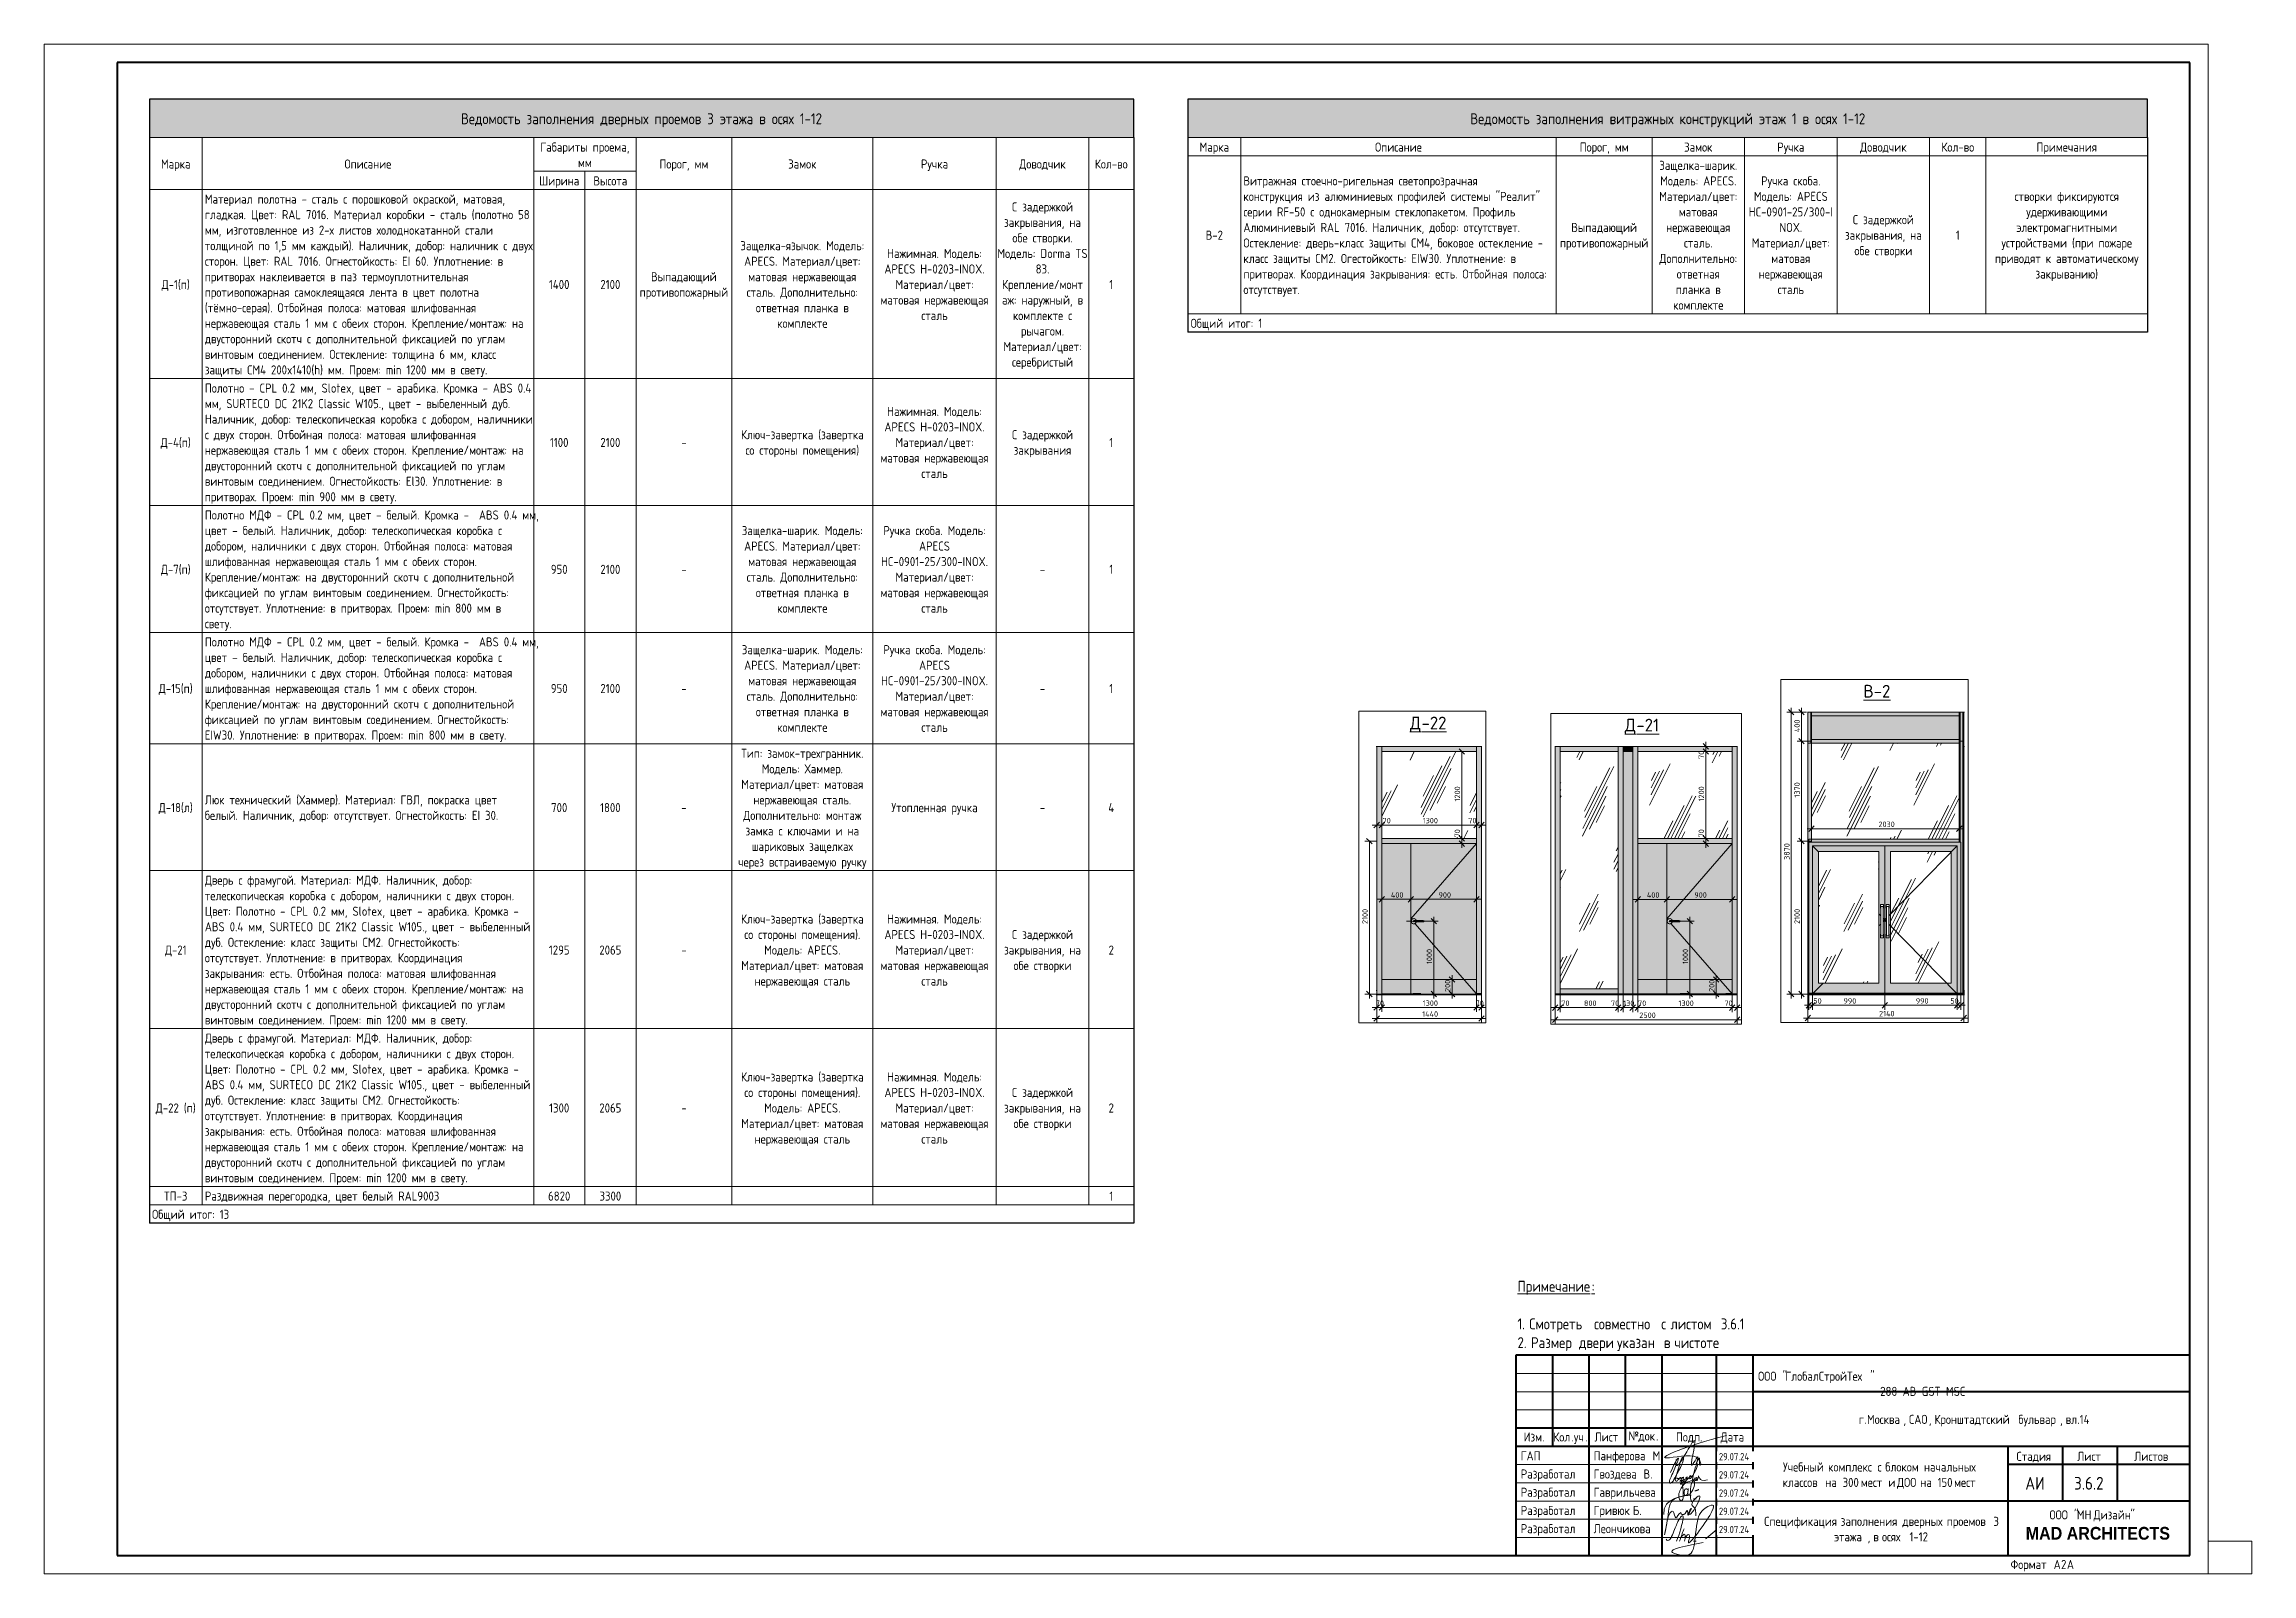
# Paper-space layout 'Layout1' of a CAD drawing. Header units: millimetres. Extents: x -594 to 12, y 0 to 420.
# The model-space entities are those that its viewports show. They can reach past a viewport. Long polylines and large blocks are cut down to what shows.
import ezdxf

# ---------------------------------------------------------------- set-up
doc = ezdxf.new("R2010")
doc.units = ezdxf.units.MM
doc.linetypes.add('ADSK_Штрих_ш2 п1', pattern=[150, 100, -50])
doc.linetypes.add('Скрыто', pattern=[7.14375, 4.7625, -2.38125])
for name, color, linetype, lineweight in [('A-ANNO-DIMS', 7, 'Continuous', 9), ('A-ANNO-DIMS-50', 7, 'Continuous', 9), ('A-ANNO-NOTE', 7, 'Continuous', 9), ('A-DETL', 7, 'Continuous', 9), ('A-DETL-1', 7, 'ADSK_Штрих_ш2 п1', 9), ('A-DOOR-1', 7, 'Continuous', 9), ('A-FLOR', 7, 'Continuous', 9), ('A-GENM', 7, 'Continuous', 9), ('A-GLAZ-CURT', 7, 'Continuous', 9), ('A-GLAZ-CWMG', 7, 'Continuous', 9), ('A-WALL-PATT', 7, 'Continuous', 9), ('G-ANNO-LEGN', 7, 'Continuous', 9), ('G-ANNO-SCHD', 7, 'Continuous', 9), ('G-ANNO-TEXT', 7, 'Continuous', 9), ('G-ANNO-TTLB', 7, 'Скрыто', 9), ('I-WALL', 7, 'Continuous', 9), ('Ограждение', 7, 'Continuous', 9), ('Поручни', 7, 'Continuous', 9)]:
    doc.layers.add(name, color=color, linetype=linetype, lineweight=lineweight)
for name, color, linetype, lineweight, true_color in [('A-DETL-GENF-1', 7, 'Continuous', 9, 0xeeeeee), ('A-DOOR-GLAZ', 7, 'Continuous', 9, 0x8080ff), ('A-FLOR-1', 7, 'Continuous', 9, 0x787878), ('A-FLOR-FNSH-1', 7, 'Continuous', 25, 0x3c3c3c), ('G-ANNO-TEXT-1', 7, 'Continuous', 9, 0x3c3c3c)]:
    doc.layers.add(name, color=color, linetype=linetype, lineweight=lineweight, true_color=true_color)
doc.layers.add('G-ANNO-NPLT', color=7, linetype='Continuous', plot=False)
doc.styles.add('Arial_B', font='', dxfattribs={"width": 0.9, "height": 3.5})
doc.styles.add('GOST Common', font='GOST_Common.ttf', dxfattribs={"height": 175})
doc.styles.add('GOST Common_2', font='GOST_Common.ttf', dxfattribs={"width": 0.9, "height": 2.5})
doc.styles.add('GOST Common_3', font='GOST_Common.ttf', dxfattribs={"width": 0.9, "height": 3.5})
doc.styles.add('GOST Common_4', font='GOST_Common.ttf', dxfattribs={"width": 0.9, "height": 2})
doc.styles.add('GOST Common_5', font='GOST_Common.ttf', dxfattribs={"width": 0.9, "height": 3})
doc.styles.add('GOST Common_B', font='', dxfattribs={"width": 0.9, "height": 3})
doc.styles.add('ISOCPEUR', font='isocpeur.ttf', dxfattribs={"width": 0.9, "height": 75})
doc.styles.get('Arial_B').set_extended_font_data('Arial', bold=True)
doc.styles.get('GOST Common_B').set_extended_font_data('GOST Common', bold=True)
doc.dimstyles.new('ISO-1_5', dxfattribs={"dimscale": 304.8, "dimtxt": 74.698588, "dimasz": 0.246063, "dimexe": 0.19685, "dimexo": 0, "dimgap": 0, "dimtad": 1, "dimdec": 0, "dimrnd": 10, "dimzin": 0, "dimdsep": 46, "dimtxsty": 'ISOCPEUR', "dimblk1": 'OBLIQUE', "dimblk2": 'OBLIQUE', "dimsah": 1, "dimcen": 0.09, "dimdle": 0.19685, "dimazin": 0, "dimtfac": 1, "dimtdec": 4, "dimtix": 1, "dimtmove": 0, "dimatfit": 3, "dimfxl": 1, "dimtvp": 1, "dimtolj": 1, "dimtzin": 0, "dimarcsym": 2})
doc.dimstyles.new('ISO-1_5_1', dxfattribs={"dimscale": 304.8, "dimtxt": 74.698588, "dimasz": 0.246063, "dimexe": 0.19685, "dimexo": 0, "dimgap": 0, "dimtad": 1, "dimdec": 0, "dimrnd": 10, "dimzin": 0, "dimdsep": 46, "dimtxsty": 'ISOCPEUR', "dimblk1": 'OBLIQUE', "dimblk2": 'OBLIQUE', "dimsah": 1, "dimcen": 0.09, "dimdle": 0.19685, "dimazin": 0, "dimtfac": 1, "dimtdec": 4, "dimtix": 1, "dimtmove": 1, "dimatfit": 3, "dimfxl": 1, "dimtvp": 1, "dimtolj": 1, "dimtzin": 0, "dimarcsym": 2})
pattern_1 = [(63.435, (-12239.1, 63.5), (-511.17, 1533.495), [635, -381, 635, -381, -807.806]), (63.435, (-12239.1, 63.5), (-511.17, 1533.495), [-2032, 254, -553.8]), (63.435, (-12270.8, 95.2), (-511.17, 1533.495), [508, -635, 381, -381, -934.806]), (63.435, (-12270.8, 95.2), (-511.17, 1533.495), [-1905, 444.5, -490.3]), (63.435, (-12270.8, 190.5), (-511.17, 1533.495), [381, -762, 254, -381, -1061.806]), (63.435, (-12270.8, 190.5), (-511.17, 1533.495), [-1778, 571.5, -490.3]), (63.435, (-12175.6, 95.2), (-511.17, 1533.495), [381, -762, 317.5, -12809.3]), (63.435, (-12080.3, 190.5), (-511.17, 1533.495), [190.5, -952.5, 127, -12999.8]), (63.435, (-12239.1, 349.2), (-511.17, 1533.495), [127, -952.5, 127, -508, -1125.306]), (63.435, (-12239.1, 349.2), (-511.17, 1533.495), [-1714.5, 317.5, -807.8]), (63.435, (-11667.6, 254), (-511.17, 1533.495), [635, -952.5, 762, -503.01]), (63.435, (-11667.6, 158.8), (-511.17, 1533.495), [889, -635, 952.5, -376.01]), (63.435, (-11604.1, 190.5), (-511.17, 1533.495), [1016, -508, 762, -553.81]), (63.435, (-11508.8, 285.8), (-511.17, 1533.495), [635, -889, 508, -807.81]), (63.435, (-11604.1, 476.2), (-511.17, 1533.495), [317.5, -1270, 381, -871.31]), (63.435, (-11413.6, 381), (-511.17, 1533.495), [254, -1270, 254, -1061.81])]
pattern_2 = [(63.435, (-8888.9, 63.5), (-511.17, 1533.5), [635, -381, 635, -381, -807.81]), (63.435, (-8888.9, 63.5), (-511.17, 1533.5), [-2032, 254, -553.8]), (63.435, (-8920.7, 95.2), (-511.17, 1533.5), [508, -635, 381, -381, -934.81]), (63.435, (-8920.7, 95.2), (-511.17, 1533.5), [-1905, 444.5, -490.3]), (63.435, (-8920.7, 190.5), (-511.17, 1533.5), [381, -762, 254, -381, -1061.81]), (63.435, (-8920.7, 190.5), (-511.17, 1533.5), [-1778, 571.5, -490.3]), (63.435, (-8825.4, 95.2), (-511.17, 1533.5), [381, -762, 317.5, -12809.3]), (63.435, (-8730.2, 190.5), (-511.17, 1533.5), [190.5, -952.5, 127, -12999.8]), (63.435, (-8888.9, 349.2), (-511.17, 1533.5), [127, -952.5, 127, -508, -1125.31]), (63.435, (-8888.9, 349.2), (-511.17, 1533.5), [-1714.5, 317.5, -807.8]), (63.435, (-8317.4, 254), (-511.17, 1533.5), [635, -952.5, 762, -503.01]), (63.435, (-8317.4, 158.8), (-511.17, 1533.5), [889, -635, 952.5, -376.01]), (63.435, (-8253.9, 190.5), (-511.17, 1533.5), [1016, -508, 762, -553.81]), (63.435, (-8158.7, 285.8), (-511.17, 1533.5), [635, -889, 508, -807.81]), (63.435, (-8253.9, 476.2), (-511.17, 1533.5), [317.5, -1270, 381, -871.31]), (63.435, (-8063.4, 381), (-511.17, 1533.5), [254, -1270, 254, -1061.81])]

psp = doc.layouts.get("Layout1")

# ---------------------------------------------------------------- texts
at = {"layer": 'G-ANNO-SCHD', "line_spacing_factor": 1.022761}
for s, insert, char_height, width, attachment_point, style in [('Ведомость заполнения дверных проемов 3 этажа в осях 1-12', (-430.03, 401.01), 3, 118.9996, 2, 'GOST Common_5'), ('Ведомость заполнения витражных конструкций этаж 1 в осях 1-12', (-148.33, 401.01), 3, 131.2725, 2, 'GOST Common_5'), ('Марка', (-557.88, 388.34), 2.5, 10.4391, 2, 'GOST Common_2'), ('Описание', (-505.13, 388.34), 2.5, 15.2664, 2, 'GOST Common_2'), ('Габариты проема,\\Pмм', (-445.57, 392.98), 2.5, 29.9596, 2, 'GOST Common_2'), ('Порог, мм', (-418.39, 388.34), 2.5, 15.7793, 2, 'GOST Common_2'), ('Замок', (-385.89, 388.34), 2.5, 10.0469, 2, 'GOST Common_2'), ('Ручка', (-349.6, 388.34), 2.5, 9.896, 2, 'GOST Common_2'), ('Доводчик', (-319.96, 388.34), 2.5, 15.5078, 2, 'GOST Common_2'), ('Кол-во', (-301.09, 388.34), 2.5, 11.4951, 2, 'GOST Common_2'), ('Марка', (-272.8, 392.98), 2.5, 10.4391, 2, 'GOST Common_2'), ('Описание', (-222.25, 392.98), 2.5, 15.2664, 2, 'GOST Common_2'), ('Порог, мм', (-165.79, 392.98), 2.5, 15.7793, 2, 'GOST Common_2'), ('Защелка-шарик.\\PМодель: APECS.\\PМатериал/цвет:\\Pматовая\\Pнержавеющая\\Pсталь.\\PДополнительно:\\Pответная\\Pпланка в\\Pкомплекте', (-139.95, 387.97), 2.5, 27.5761, 2, 'GOST Common_2'), ('Замок', (-139.95, 392.98), 2.5, 10.0469, 2, 'GOST Common_2'), ('Ручка', (-114.55, 392.98), 2.5, 9.896, 2, 'GOST Common_2'), ('Доводчик', (-89.15, 392.98), 2.5, 15.5078, 2, 'GOST Common_2'), ('Кол-во', (-68.72, 392.98), 2.5, 11.4951, 2, 'GOST Common_2'), ('Примечания', (-38.81, 392.98), 2.5, 19.5205, 2, 'GOST Common_2'), ('Ширина', (-452.62, 383.71), 2.5, 12.3097, 2, 'GOST Common_2'), ('Высота', (-438.58, 383.71), 2.5, 12.3398, 2, 'GOST Common_2'), ('Витражная стоечно-ригельная светопрозрачная\\Pконструкция из алюминиевых профилей системы "Реалит"\\Pсерии RF-50 с однокамерным стеклопакетом. Профиль\\PАлюминиевый RAL 7016. Наличник, добор: отсутствует.\\PОстекление: дверь-класс защиты СМ4, боковое остекление -\\Pкласс защиты СМ2. Огестойкость: ЕIW30. Уплотнение: в\\Pпритворах. Координация закрывания: есть. Отбойная полоса:\\Pотсутствует.', (-264.81, 383.71), 2.5, 101.4642, 1, 'GOST Common_2'), ('Ручка скоба.\\PМодель: APECS\\PHC-0901-25/300-I\\PNOX.\\PМатериал/цвет:\\Pматовая\\Pнержавеющая\\Pсталь', (-114.55, 383.71), 2.5, 28.632, 2, 'GOST Common_2'), ('Материал полотна - сталь с порошковой окраской, матовая,\\Pгладкая. Цвет: RAL 7016. Материал коробки – сталь (полотно 58\\Pмм, изготовленное из 2-х листов холоднокатанной стали\\Pтолщиной по 1,5 мм каждый). Наличник, добор: наличник с двух\\Pсторон. Цвет: RAL 7016. Огнестойкость: EI 60. Уплотнение: в\\Pпритворах наклеивается в паз термоуплотнительная\\Pпротивопожарная самоклеящаяся лента в цвет полотна\\P(тёмно-серая). Отбойная полоса: матовая шлифованная\\Pнержавеющая сталь 1 мм с обеих сторон. Крепление/монтаж: на\\Pдвусторонний скотч с дополнительной фиксацией по углам\\Pвинтовым соединением. Остекление: толщина 6 мм, класс\\Pзащиты СМ4 200x1410(h) мм. Проем: min 1200 мм в свету.', (-549.89, 378.7), 2.5, 106.6838, 1, 'GOST Common_2'), ('С задержкой\\Pзакрывания, на\\Pобе створки.\\PМодель: Dorma TS\\P83.\\PКрепление/монт\\Pаж: наружный, в\\Pкомплекте с\\Pрычагом.\\PМатериал/цвет:\\Pсеребристый', (-319.96, 376.57), 2.5, 28.6622, 2, 'GOST Common_2'), ('створки фиксируются\\Pудерживающими\\Pэлектромагнитными\\Pустройствами (при пожаре\\Pприводят к автоматическому\\Pзакрыванию)', (-38.81, 379.45), 2.5, 49.2387, 2, 'GOST Common_2'), ('Выпадающий\\Pпротивопожарный', (-165.79, 370.92), 2.5, 29.688, 2, 'GOST Common_2'), ('С задержкой\\Pзакрывания, на\\Pобе створки', (-89.15, 373.05), 2.5, 25.2831, 2, 'GOST Common_2'), ('Защелка-язычок. Модель:\\PAPECS. Материал/цвет:\\Pматовая нержавеющая\\Pсталь. Дополнительно:\\Pответная планка в\\Pкомплекте', (-385.89, 365.91), 2.5, 42.1787, 2, 'GOST Common_2'), ('Нажимная. Модель:\\PAPECS H-0203-INOX.\\PМатериал/цвет:\\Pматовая нержавеющая\\Pсталь', (-349.6, 363.78), 2.5, 38.2867, 2, 'GOST Common_2'), ('В-2', (-272.8, 368.79), 2.5, 5.8833, 2, 'GOST Common_2'), ('\\fGOST Common|b0|i0|c204|p34|;\\W.9;1', (-68.72, 368.79), 2.5, 1.3577, 2, 'GOST Common_2'), ('Д-1(п)', (-557.88, 355.26), 2.5, 9.6848, 2, 'GOST Common_2'), ('1400', (-452.62, 355.26), 2.5, 7.241, 2, 'GOST Common_2'), ('2100', (-438.58, 355.26), 2.5, 6.9694, 2, 'GOST Common_2'), ('Выпадающий\\Pпротивопожарный', (-418.39, 357.39), 2.5, 29.688, 2, 'GOST Common_2'), ('\\fGOST Common|b0|i0|c204|p34|;\\W.9;1', (-301.09, 355.26), 2.5, 1.3577, 2, 'GOST Common_2'), ('Общий итог: 1', (-279.29, 344.6), 2.5, 22.5074, 1, 'GOST Common_2'), ('Полотно - CPL 0.2 мм, Slotex, цвет - арабика. Кромка - ABS 0.4\\Pмм, SURTECO DC 21K2 Classic W105., цвет - выбеленный дуб.\\PНаличник, добор: телескопическая коробка с добором, наличники\\Pс двух сторон. Отбойная полоса: матовая шлифованная\\Pнержавеющая сталь 1 мм с обеих сторон. Крепление/монтаж: на\\Pдвусторонний скотч с дополнительной фиксацией по углам\\Pвинтовым соединением. Огнестойкость: El30. Уплотнение: в\\Pпритворах. Проем: min 900 мм в свету.', (-549.89, 326.81), 2.5, 107.0156, 1, 'GOST Common_2'), ('Нажимная. Модель:\\PAPECS H-0203-INOX.\\PМатериал/цвет:\\Pматовая нержавеющая\\Pсталь', (-349.6, 320.42), 2.5, 38.2867, 2, 'GOST Common_2'), ('Д-4(п)', (-557.88, 311.89), 2.5, 10.4693, 2, 'GOST Common_2'), ('1100', (-452.62, 311.89), 2.5, 6.4565, 2, 'GOST Common_2'), ('2100', (-438.58, 311.89), 2.5, 6.9694, 2, 'GOST Common_2'), ('\\fGOST Common|b0|i0|c204|p34|;\\W.9;-', (-418.39, 311.89), 2.5, 1.8706, 2, 'GOST Common_2'), ('Ключ-завертка (завертка\\Pсо стороны помещения)', (-385.89, 314.02), 2.5, 43.9286, 2, 'GOST Common_2'), ('С задержкой\\Pзакрывания', (-319.96, 314.02), 2.5, 20.3351, 2, 'GOST Common_2'), ('\\fGOST Common|b0|i0|c204|p34|;\\W.9;1', (-301.09, 311.89), 2.5, 1.3577, 2, 'GOST Common_2'), ('Полотно МДФ - CPL 0.2 мм, цвет - белый. Кромка -  ABS 0.4 мм,\\Pцвет – белый. Наличник, добор: телескопическая коробка с\\Pдобором, наличники с двух сторон. Отбойная полоса: матовая\\Pшлифованная нержавеющая сталь 1 мм с обеих сторон.\\PКрепление/монтаж: на двусторонний скотч с дополнительной\\Pфиксацией по углам винтовым соединением. Огнестойкость:\\Pотсутствует. Уплотнение: в притворах. Проем: min 800 мм в\\Pсвету.', (-549.89, 291.97), 2.5, 103.3046, 1, 'GOST Common_2'), ('Защелка-шарик. Модель:\\PAPECS. Материал/цвет:\\Pматовая нержавеющая\\Pсталь. Дополнительно:\\Pответная планка в\\Pкомплекте', (-385.89, 287.7), 2.5, 40.9719, 2, 'GOST Common_2'), ('Ручка скоба. Модель:\\PAPECS\\PHC-0901-25/300-INOX.\\PМатериал/цвет:\\Pматовая нержавеющая\\Pсталь', (-349.6, 287.7), 2.5, 38.2867, 2, 'GOST Common_2'), ('Д-7(п)', (-557.88, 277.05), 2.5, 10.1977, 2, 'GOST Common_2'), ('950', (-452.62, 277.05), 2.5, 5.6118, 2, 'GOST Common_2'), ('2100', (-438.58, 277.05), 2.5, 6.9694, 2, 'GOST Common_2'), ('\\fGOST Common|b0|i0|c204|p34|;\\W.9;-', (-418.39, 277.05), 2.5, 1.8706, 2, 'GOST Common_2'), ('\\fGOST Common|b0|i0|c204|p34|;\\W.9;-', (-319.96, 277.05), 2.5, 1.8706, 2, 'GOST Common_2'), ('\\fGOST Common|b0|i0|c204|p34|;\\W.9;1', (-301.09, 277.05), 2.5, 1.3577, 2, 'GOST Common_2'), ('Полотно МДФ - CPL 0.2 мм, цвет - белый. Кромка -  ABS 0.4 мм,\\Pцвет – белый. Наличник, добор: телескопическая коробка с\\Pдобором, наличники с двух сторон. Отбойная полоса: матовая\\Pшлифованная нержавеющая сталь 1 мм с обеих сторон.\\PКрепление/монтаж: на двусторонний скотч с дополнительной\\Pфиксацией по углам винтовым соединением. Огнестойкость:\\PEIW30. Уплотнение: в притворах. Проем: min 800 мм в свету.', (-549.89, 257.12), 2.5, 103.3046, 1, 'GOST Common_2'), ('Защелка-шарик. Модель:\\PAPECS. Материал/цвет:\\Pматовая нержавеющая\\Pсталь. Дополнительно:\\Pответная планка в\\Pкомплекте', (-385.89, 254.99), 2.5, 40.9719, 2, 'GOST Common_2'), ('Ручка скоба. Модель:\\PAPECS\\PHC-0901-25/300-INOX.\\PМатериал/цвет:\\Pматовая нержавеющая\\Pсталь', (-349.6, 254.99), 2.5, 38.2867, 2, 'GOST Common_2'), ('Д-15(п)', (-557.88, 244.34), 2.5, 11.5554, 2, 'GOST Common_2'), ('950', (-452.62, 244.34), 2.5, 5.6118, 2, 'GOST Common_2'), ('2100', (-438.58, 244.34), 2.5, 6.9694, 2, 'GOST Common_2'), ('\\fGOST Common|b0|i0|c204|p34|;\\W.9;-', (-418.39, 244.34), 2.5, 1.8706, 2, 'GOST Common_2'), ('\\fGOST Common|b0|i0|c204|p34|;\\W.9;-', (-319.96, 244.34), 2.5, 1.8706, 2, 'GOST Common_2'), ('\\fGOST Common|b0|i0|c204|p34|;\\W.9;1', (-301.09, 244.34), 2.5, 1.3577, 2, 'GOST Common_2'), ('Тип: замок-трехгранник.\\PМодель: Хаммер.\\PМатериал/цвет: матовая\\Pнержавеющая сталь.\\PДополнительно: монтаж\\Pзамка с ключами и на\\Pшариковых защелках\\Pчерез встраиваемую ручку', (-385.89, 226.54), 2.5, 44.4415, 2, 'GOST Common_2'), ('Люк технический (Хаммер). Материал: ГВЛ, покраска цвет\\Pбелый. Наличник, добор: отсутствует. Огнестойкость: EI 30.', (-549.89, 213.76), 2.5, 98.9902, 1, 'GOST Common_2'), ('Д-18(л)', (-557.88, 211.63), 2.5, 11.5554, 2, 'GOST Common_2'), ('700', (-452.62, 211.63), 2.5, 5.6118, 2, 'GOST Common_2'), ('1800', (-438.58, 211.63), 2.5, 6.9694, 2, 'GOST Common_2'), ('\\fGOST Common|b0|i0|c204|p34|;\\W.9;-', (-418.39, 211.63), 2.5, 1.8706, 2, 'GOST Common_2'), ('Утопленная ручка', (-349.6, 211.63), 2.5, 30.3518, 2, 'GOST Common_2'), ('\\fGOST Common|b0|i0|c204|p34|;\\W.9;-', (-319.96, 211.63), 2.5, 1.8706, 2, 'GOST Common_2'), ('\\fGOST Common|b0|i0|c204|p34|;\\W.9;4', (-301.09, 211.63), 2.5, 2.1421, 2, 'GOST Common_2'), ('Дверь с фрамугой. Материал: МДФ. Наличник, добор:\\Pтелескопическая коробка с добором, наличники с двух сторон.\\PЦвет: Полотно - CPL 0.2 мм, Slotex, цвет - арабика. Кромка -\\PABS 0.4 мм, SURTECO DC 21K2 Classic W105., цвет - выбеленный\\Pдуб. Остекление: класс защиты СМ2. Огнестойкость:\\Pотсутствует. Уплотнение: в притворах. Координация\\Pзакрывания: есть. Отбойная полоса: матовая шлифованная\\Pнержавеющая сталь 1 мм с обеих сторон. Крепление/монтаж: на\\Pдвусторонний скотч с дополнительной фиксацией по углам\\Pвинтовым соединением. Проем: min 1200 мм в свету.', (-549.89, 191.7), 2.5, 105.9295, 1, 'GOST Common_2'), ('Ключ-завертка (завертка\\Pсо стороны помещения).\\PМодель: APECS.\\PМатериал/цвет: матовая\\Pнержавеющая сталь', (-385.89, 181.05), 2.5, 43.9286, 2, 'GOST Common_2'), ('Нажимная. Модель:\\PAPECS H-0203-INOX.\\PМатериал/цвет:\\Pматовая нержавеющая\\Pсталь', (-349.6, 181.05), 2.5, 38.2867, 2, 'GOST Common_2'), ('С задержкой\\Pзакрывания, на\\Pобе створки', (-319.96, 176.79), 2.5, 25.2831, 2, 'GOST Common_2'), ('Д-21', (-557.88, 172.52), 2.5, 7.5125, 2, 'GOST Common_2'), ('1295', (-452.62, 172.52), 2.5, 6.9694, 2, 'GOST Common_2'), ('2065', (-438.58, 172.52), 2.5, 7.4823, 2, 'GOST Common_2'), ('\\fGOST Common|b0|i0|c204|p34|;\\W.9;-', (-418.39, 172.52), 2.5, 1.8706, 2, 'GOST Common_2'), ('\\fGOST Common|b0|i0|c204|p34|;\\W.9;2', (-301.09, 172.52), 2.5, 1.8706, 2, 'GOST Common_2'), ('Дверь с фрамугой. Материал: МДФ. Наличник, добор:\\Pтелескопическая коробка с добором, наличники с двух сторон.\\PЦвет: Полотно - CPL 0.2 мм, Slotex, цвет - арабика. Кромка -\\PABS 0.4 мм, SURTECO DC 21K2 Classic W105., цвет - выбеленный\\Pдуб. Остекление: класс защиты СМ2. Огнестойкость:\\Pотсутствует. Уплотнение: в притворах. Координация\\Pзакрывания: есть. Отбойная полоса: матовая шлифованная\\Pнержавеющая сталь 1 мм с обеих сторон. Крепление/монтаж: на\\Pдвусторонний скотч с дополнительной фиксацией по углам\\Pвинтовым соединением. Проем: min 1200 мм в свету.', (-549.89, 148.34), 2.5, 105.9295, 1, 'GOST Common_2'), ('Ключ-завертка (завертка\\Pсо стороны помещения).\\PМодель: APECS.\\PМатериал/цвет: матовая\\Pнержавеющая сталь', (-385.89, 137.68), 2.5, 43.9286, 2, 'GOST Common_2'), ('Нажимная. Модель:\\PAPECS H-0203-INOX.\\PМатериал/цвет:\\Pматовая нержавеющая\\Pсталь', (-349.6, 137.68), 2.5, 38.2867, 2, 'GOST Common_2'), ('С задержкой\\Pзакрывания, на\\Pобе створки', (-319.96, 133.42), 2.5, 25.2831, 2, 'GOST Common_2'), ('Д-22 (п)', (-557.88, 129.16), 2.5, 13.0036, 2, 'GOST Common_2'), ('1300', (-452.62, 129.16), 2.5, 6.9694, 2, 'GOST Common_2'), ('2065', (-438.58, 129.16), 2.5, 7.4823, 2, 'GOST Common_2'), ('\\fGOST Common|b0|i0|c204|p34|;\\W.9;-', (-418.39, 129.16), 2.5, 1.8706, 2, 'GOST Common_2'), ('\\fGOST Common|b0|i0|c204|p34|;\\W.9;2', (-301.09, 129.16), 2.5, 1.8706, 2, 'GOST Common_2'), ('ТП-3', (-557.88, 104.97), 2.5, 8.0254, 2, 'GOST Common_2'), ('Раздвижная перегородка, цвет белый RAL9003', (-549.89, 104.97), 2.5, 77.2975, 1, 'GOST Common_2'), ('6820', (-452.62, 104.97), 2.5, 7.4823, 2, 'GOST Common_2'), ('3300', (-438.58, 104.97), 2.5, 7.4823, 2, 'GOST Common_2'), ('\\fGOST Common|b0|i0|c204|p34|;\\W.9;1', (-301.09, 104.97), 2.5, 1.3577, 2, 'GOST Common_2'), ('Общий итог: 13', (-564.37, 99.96), 2.5, 24.378, 1, 'GOST Common_2')]:
    psp.add_mtext(s, dxfattribs=dict(at, insert=insert, char_height=char_height, width=width, attachment_point=attachment_point, style=style))
at = {"layer": 'G-ANNO-TEXT', "char_height": 3, "attachment_point": 1}
for s, insert, width, style in [('\\LПримечание', (-189.58, 80.45), 24.6759, 'GOST Common_B'), ('\\L\\fGOST Common|b1|i0|c204|p34|;\\W.9;\\L:', (-169.22, 80.45), 1.0823, 'GOST Common_B'), ('1. ', (-189.58, 70.13), 3.8962, 'GOST Common_5'), ('Смотреть', (-186.36, 70.13), 20.419, 'GOST Common_5'), ('\\fGOST Common|b0|i0|c204|p34|;\\W.9; ', (-169.52, 70.13), 1.1544, 'GOST Common_5'), ('совместно', (-168.56, 70.13), 21.2127, 'GOST Common_5'), ('\\fGOST Common|b0|i0|c204|p34|;\\W.9; ', (-151.06, 70.13), 1.1544, 'GOST Common_5'), ('\\fGOST Common|b0|i0|c204|p34|;\\W.9;с', (-150.11, 70.13), 1.9481, 'GOST Common_5'), ('\\fGOST Common|b0|i0|c204|p34|;\\W.9; ', (-148.5, 70.13), 1.1544, 'GOST Common_5'), ('листом', (-147.55, 70.13), 14.719, 'GOST Common_5'), (' 3.6.1', (-135.4, 70.13), 9.5962, 'GOST Common_5'), ('2. ', (-189.58, 64.97), 4.4734, 'GOST Common_5'), ('Размер', (-185.89, 64.97), 14.7911, 'GOST Common_5'), ('\\fGOST Common|b0|i0|c204|p34|;\\W.9; ', (-173.68, 64.97), 1.1544, 'GOST Common_5'), ('двери', (-172.73, 64.97), 11.5443, 'GOST Common_5'), ('\\fGOST Common|b0|i0|c204|p34|;\\W.9; ', (-163.21, 64.97), 1.1544, 'GOST Common_5'), ('указан', (-162.25, 64.97), 14.4304, 'GOST Common_5'), ('\\fGOST Common|b0|i0|c204|p34|;\\W.9; ', (-150.35, 64.97), 1.1544, 'GOST Common_5'), ('\\fGOST Common|b0|i0|c204|p34|;\\W.9;в', (-149.39, 64.97), 2.3089, 'GOST Common_5'), ('\\fGOST Common|b0|i0|c204|p34|;\\W.9; ', (-147.49, 64.97), 1.1544, 'GOST Common_5'), ('чистоте', (-146.54, 64.97), 17.3886, 'GOST Common_5')]:
    psp.add_mtext(s, dxfattribs=dict(at, insert=insert, width=width, style=style))
at = {"layer": 'G-ANNO-TTLB', "linetype": 'Continuous', "attachment_point": 1}
for s, insert, char_height, width, style in [('ООО', (-123.53, 55.52), 2.5, 6.4937, 'GOST Common_2'), (' "', (-118.17, 55.52), 2.5, 2.5975, 'GOST Common_2'), ('ГлобалСтройТех', (-116.03, 55.52), 2.5, 28.2114, 'GOST Common_2'), ('"                                                                               288-AB-GST-MSC', (-92.75, 55.52), 2.5, 105.1974, 'GOST Common_2'), ('\\fGOST Common|b0|i0|c204|p34|;\\W.9;г', (-95.9, 43.66), 2.5, 1.9481, 'GOST Common_2'), ('Москва', (-93.64, 43.66), 2.5, 12.1215, 'GOST Common_2'), ('САО', (-82.09, 43.66), 2.5, 6.5658, 'GOST Common_2'), ('Кронштадтский', (-75.12, 43.66), 2.5, 26.9848, 'GOST Common_2'), ('\\fGOST Common|b0|i0|c204|p34|;\\W.9; ', (-52.86, 43.66), 2.5, 0.938, 'GOST Common_2'), ('бульвар', (-52.08, 43.66), 2.5, 13.8532, 'GOST Common_2'), ('вл', (-39.11, 43.66), 2.5, 3.8962, 'GOST Common_2'), ('.14', (-35.89, 43.66), 2.5, 4.3291, 'GOST Common_2'), ('\\fGOST Common|b0|i0|c204|p34|;\\W.9;.', (-94.29, 43.66), 2.5, 0.7937, 'GOST Common_2'), (', ', (-83.64, 43.66), 2.5, 1.8759, 'GOST Common_2'), (', ', (-76.67, 43.66), 2.5, 1.8759, 'GOST Common_2'), (', ', (-40.65, 43.66), 2.5, 1.8759, 'GOST Common_2'), ('Учебный', (-116.7, 30.59), 2.5, 14.0696, 'GOST Common_2'), ('\\fGOST Common|b0|i0|c204|p34|;\\W.9; ', (-105.1, 30.59), 2.5, 0.938, 'GOST Common_2'), ('\\fGOST Common|b0|i0|c204|p34|;\\W.9; ', (-91.52, 30.59), 2.5, 0.938, 'GOST Common_2'), ('\\fGOST Common|b0|i0|c204|p34|;\\W.9; ', (-89.38, 30.59), 2.5, 0.938, 'GOST Common_2'), ('блоком', (-88.61, 30.59), 2.5, 11.9051, 'GOST Common_2'), ('\\fGOST Common|b0|i0|c204|p34|;\\W.9; ', (-78.78, 30.59), 2.5, 0.938, 'GOST Common_2'), ('классов', (-116.82, 26.36), 2.5, 13.2759, 'GOST Common_2'), ('\\fGOST Common|b0|i0|c204|p34|;\\W.9; ', (-105.87, 26.36), 2.5, 0.938, 'GOST Common_2'), ('на', (-105.1, 26.36), 2.5, 4.1127, 'GOST Common_2'), ('комплекс', (-104.32, 30.59), 2.5, 15.5127, 'GOST Common_2'), (' 300 ', (-101.7, 26.36), 2.5, 7.7203, 'GOST Common_2'), ('мест', (-95.33, 26.36), 2.5, 8.2253, 'GOST Common_2'), ('\\fGOST Common|b0|i0|c204|p34|;\\W.9;с', (-90.75, 30.59), 2.5, 1.6595, 'GOST Common_2'), ('\\fGOST Common|b0|i0|c204|p34|;\\W.9; ', (-88.55, 26.36), 2.5, 0.938, 'GOST Common_2'), ('\\fGOST Common|b0|i0|c204|p34|;\\W.9;и', (-87.77, 26.36), 2.5, 1.9481, 'GOST Common_2'), ('\\fGOST Common|b0|i0|c204|p34|;\\W.9; ', (-86.17, 26.36), 2.5, 0.938, 'GOST Common_2'), ('ДОО', (-85.39, 26.36), 2.5, 6.7823, 'GOST Common_2'), ('\\fGOST Common|b0|i0|c204|p34|;\\W.9; ', (-79.8, 26.36), 2.5, 0.938, 'GOST Common_2'), ('на', (-79.02, 26.36), 2.5, 4.1127, 'GOST Common_2'), ('начальных', (-78.01, 30.59), 2.5, 18.1823, 'GOST Common_2'), (' 150 ', (-75.63, 26.36), 2.5, 7.143, 'GOST Common_2'), ('мест', (-69.73, 26.36), 2.5, 8.2253, 'GOST Common_2'), ('АИ', (-50.19, 26.62), 3.5, 6.5658, 'GOST Common_3'), ('3.6.2', (-36.8, 26.62), 3.5, 10.462, 'GOST Common_3'), ('Спецификация', (-121.85, 15.66), 2.5, 24.5316, 'GOST Common_2'), ('\\fGOST Common|b0|i0|c204|p34|;\\W.9; ', (-101.61, 15.66), 2.5, 0.938, 'GOST Common_2'), ('заполнения', (-100.84, 15.66), 2.5, 19.5532, 'GOST Common_2'), ('\\fGOST Common|b0|i0|c204|p34|;\\W.9; ', (-84.71, 15.66), 2.5, 0.938, 'GOST Common_2'), ('дверных', (-83.93, 15.66), 2.5, 13.8532, 'GOST Common_2'), ('\\fGOST Common|b0|i0|c204|p34|;\\W.9; ', (-72.5, 15.66), 2.5, 0.938, 'GOST Common_2'), ('проемов', (-71.73, 15.66), 2.5, 13.8532, 'GOST Common_2'), (' 3', (-60.3, 15.66), 2.5, 2.8861, 'GOST Common_2'), ('этажа', (-102.69, 11.42), 2.5, 11.1835, 'GOST Common_2'), (', ', (-93.46, 11.42), 2.5, 1.8759, 'GOST Common_2'), ('\\fGOST Common|b0|i0|c204|p34|;\\W.9;в', (-91.91, 11.42), 2.5, 1.9481, 'GOST Common_2'), ('\\fGOST Common|b0|i0|c204|p34|;\\W.9; ', (-90.3, 11.42), 2.5, 0.938, 'GOST Common_2'), ('осях', (-89.53, 11.42), 2.5, 7.5038, 'GOST Common_2'), (' 1-12', (-83.34, 11.42), 2.5, 7.5759, 'GOST Common_2')]:
    psp.add_mtext(s, dxfattribs=dict(at, insert=insert, char_height=char_height, width=width, style=style))

msp = doc.modelspace()

# ---------------------------------------------------------------- texts
at = {"layer": 'G-ANNO-TEXT-1', "char_height": 175, "attachment_point": 1, "style": 'GOST Common'}
for s, insert, width in [('\\L\\fGOST Common|b0|i0|c204|p34|;\\LВ', (15050.55, 12644.34), 172.3628), ('\\L-2', (15192.76, 12644.34), 304.6413), ('\\L\\fGOST Common|b0|i0|c204|p34|;\\LД', (9735.36, 12208.35), 192.405), ('\\L-22', (9894.11, 12208.35), 456.9619), ('\\L\\fGOST Common|b0|i0|c204|p34|;\\LД', (12056.43, 12179.26), 192.405), ('\\L-21', (12215.18, 12179.26), 408.8606)]:
    msp.add_mtext(s, dxfattribs=dict(at, insert=insert, width=width))

# ---------------------------------------------------------------- blocks, each defined once
blk = doc.blocks.new('Штамп_РД_основной - А2А-27038825-Спецификация заполнения дверных проемов 3 этажа_ в осях 1-12')
at = {"layer": 'A-ANNO-NOTE'}
for points, knots in [([(-338.04, -117.09), (-338.7, -122.45), (-329.95, -103.67), (-335.82, -123.67), (-330.91, -113.57), (-333.31, -120.58), (-331.35, -115.2), (-331.8, -118.76), (-331.18, -118.6), (-331.48, -117.47), (-332.41, -115.06), (-346.74, -118.37), (-335.97, -113.63), (-324.18, -110.47)], [0, 0, 0, 0, 0.0513615, 0.1091052, 0.1522958, 0.178941, 0.1972205, 0.2080985, 0.2140042, 0.2188047, 0.2389907, 0.2707687, 0.3130687, 0.3130687, 0.3130687, 0.3130687]), ([(-339.6, -120.68), (-338.03, -117.16), (-337.34, -116.47), (-337.34, -117.01), (-338.8, -120.61), (-340.42, -123.93), (-338.88, -123.37), (-338.39, -122.01), (-335.91, -117.73), (-335.91, -116.39), (-336.4, -116.39), (-336.93, -117.86), (-338.31, -122.65)], [0, 0, 0, 0, 0.0080365, 0.0160998, 0.028237, 0.0420073, 0.0521324, 0.0641411, 0.0757014, 0.0858292, 0.0908816, 0.1013994, 0.1013994, 0.1013994, 0.1013994]), ([(-334.92, -121.85), (-335.39, -122.12), (-335.39, -122.36), (-335.08, -122.36), (-334.79, -121.86), (-335.46, -123.69), (-336.26, -124.25), (-335.67, -123.24), (-334.43, -122), (-333.69, -121.48), (-334.3, -121.48), (-334.58, -122.51), (-333.95, -122.51), (-332.11, -119.19), (-332.11, -118.03), (-332.59, -118.5), (-333.54, -122.06), (-333.54, -122.65)], [0, 0, 0, 0, 0.00162511, 0.00331349, 0.00754981, 0.01278161, 0.01888966, 0.02470924, 0.03042302, 0.03530305, 0.0391434, 0.04257709, 0.05077407, 0.05912564, 0.06755136, 0.07580968, 0.08321457, 0.08321457, 0.08321457, 0.08321457]), ([(-341.44, -132.23), (-341.94, -127.35), (-328.89, -126.72), (-340.13, -127.01), (-339.88, -131.73), (-341.68, -139.94), (-340.55, -134.68), (-340.23, -132.52), (-338.7, -130.28), (-338.3, -134.28), (-337.45, -132.06), (-336.73, -131.65)], [0, 0, 0, 0, 0.019426, 0.0387349, 0.0549438, 0.0672527, 0.0778646, 0.084698, 0.0906304, 0.096697, 0.1015072, 0.1015072, 0.1015072, 0.1015072]), ([(-338.31, -122.65), (-338.31, -123.16), (-337.4, -123.16), (-337.4, -122.18), (-337.76, -122.18), (-337.86, -122.27), (-337.86, -122.45), (-336.95, -122.11), (-337.26, -122.65)], [0, 0, 0, 0, 0.00358547, 0.00695057, 0.00915819, 0.01015554, 0.01205798, 0.01469377, 0.01469377, 0.01469377, 0.01469377]), ([(-336.52, -122.82), (-335.98, -125.91), (-335.98, -128.51), (-337.09, -128.51), (-337.63, -126.53), (-335.78, -123.34), (-334.29, -122.94), (-332.03, -122.74)], [0, 0, 0, 0, 0.01155157, 0.02127823, 0.03282555, 0.04509601, 0.05773263, 0.05773263, 0.05773263, 0.05773263]), ([(-337.04, -123.15), (-336.33, -122.45), (-336.88, -121.9), (-337.19, -122.22), (-336.57, -122.38), (-335.98, -121.8), (-335.98, -122.14), (-336.29, -122.45), (-335.64, -122.45), (-335.9, -123.17), (-336.96, -124.23), (-336.96, -123.36), (-335.57, -122.19), (-335.11, -122.65)], [0, 0, 0, 0, 0.00332582, 0.00612366, 0.00901076, 0.01174206, 0.01415884, 0.01630272, 0.0190767, 0.02344016, 0.02813242, 0.03439448, 0.03937975, 0.03937975, 0.03937975, 0.03937975]), ([(-336.73, -131.65), (-336.69, -132.19), (-335.41, -132.52), (-334.96, -129.96), (-334.72, -133.44), (-334.65, -131.27), (-333.5, -130.12), (-334.9, -132.4), (-333.52, -132.31), (-329.94, -124.81), (-334.86, -129.74), (-332.72, -130.12), (-332.69, -131.28), (-332.61, -132.58)], [0, 0, 0, 0, 0.0046234, 0.0123007, 0.0208561, 0.0283952, 0.03509, 0.0409642, 0.0537756, 0.0710384, 0.0891313, 0.0998193, 0.1046376, 0.1046376, 0.1046376, 0.1046376]), ([(-334.89, -125.37), (-335.11, -125.15), (-335.5, -125.15), (-335.69, -125.34), (-335.81, -126.03), (-335.81, -126.9), (-335.29, -127.04), (-334.88, -126.64), (-334.73, -125.4), (-334.73, -125.1), (-334.73, -125.1), (-334.73, -125.11), (-334.83, -126.08), (-334.77, -126.92), (-334.56, -126.92), (-333.91, -126.43), (-332.93, -124.42), (-332.93, -123.27), (-333.1, -122.97), (-333.59, -122.97), (-334.05, -124.31), (-334.22, -127.46), (-333.93, -128.25), (-333.8, -128.74)], [0, 0, 0, 0, 0.0016332, 0.00392105, 0.00702344, 0.01058969, 0.01394693, 0.01793334, 0.0215051, 0.02411625, 0.02465035, 0.02632052, 0.02939378, 0.03280325, 0.03593957, 0.04142394, 0.04849321, 0.05477683, 0.05812393, 0.06191415, 0.07043912, 0.0795646, 0.08714635, 0.08714635, 0.08714635, 0.08714635]), ([(-333.54, -122.65), (-333.3, -122.89), (-332.62, -122.21), (-333.2, -122.21), (-332.6, -122.21), (-332.14, -121.75), (-332.66, -122.65)], [0, 0, 0, 0, 0.00269646, 0.00576297, 0.00838865, 0.01167349, 0.01167349, 0.01167349, 0.01167349]), ([(-331.86, -121.61), (-331.93, -121.96), (-331.61, -121.96), (-331.61, -122.32), (-330.85, -123.08), (-329.44, -122.71)], [0, 0, 0, 0, 0.001554219, 0.00418307, 0.008514983, 0.008514983, 0.008514983, 0.008514983]), ([(-340.81, -138.96), (-340.12, -140.15), (-338.38, -136.42), (-337.65, -133.87), (-335.19, -130.73), (-337.14, -137.8), (-337.95, -139.54)], [0, 0, 0, 0, 0.00891354, 0.0206837, 0.03596829, 0.05045262, 0.05045262, 0.05045262, 0.05045262]), ([(-334.59, -139.54), (-335.36, -141.78), (-325.61, -128.89), (-328.98, -129.54), (-332.56, -132.13), (-332.82, -142.77), (-335.05, -143.85), (-340.39, -142.51), (-338.8, -141.36), (-330.59, -139.93)], [0, 0, 0, 0, 0.0206368, 0.0432038, 0.0605873, 0.0770759, 0.0945827, 0.1039292, 0.1187761, 0.1187761, 0.1187761, 0.1187761])]:
    blk.add_open_spline(points, degree=3, knots=knots, dxfattribs=at)
for points, degree in [([(-333.54, -122.65), (-333.03, -122.65)], 1), ([(-332.92, -125.74), (-332.05, -125.55), (-331.8, -125.33)], 2), ([(-332.8, -122.83), (-332.58, -123.05), (-331.86, -122.34), (-331.86, -121.61)], 3), ([(-333.25, -127.9), (-332.55, -127.9)], 1), ([(-335.86, -136.11), (-337.11, -139.54)], 1), ([(-336.69, -138.38), (-335.63, -137.2), (-335.23, -137.31), (-335.71, -139.54)], 3), ([(-335.71, -139.54), (-335.36, -137.28), (-333.78, -136.92), (-334.59, -139.54)], 3), ([(-329.93, -138.92), (-327, -136.46)], 1), ([(-333.25, -139.54), (-332.55, -139.54)], 1)]:
    blk.add_open_spline(points, degree=degree, dxfattribs=at)
at = {"layer": 'G-ANNO-TTLB', "linetype": 'Continuous'}
for p, q in [((-786, 271.5), (-786, -148.5)), ((-786, 271.5), (-192, 271.5)), ((-192, 271.5), (-192, -148.5)), ((-317, -93.5), (-382, -93.5)), ((-317, -98.5), (-382, -98.5)), ((-317, -103.5), (-382, -103.5)), ((-317, -118.5), (-382, -118.5)), ((-317, -123.5), (-382, -123.5)), ((-317, -128.5), (-382, -128.5)), ((-317, -133.5), (-382, -133.5)), ((-317, -138.5), (-382, -138.5)), ((-192, -148.5), (-786, -148.5))]:
    blk.add_line(p, q, dxfattribs=at)
at = {"layer": 'G-ANNO-TTLB', "linetype": 'Continuous', "lineweight": 40}
for p, q in [((-766, 266.5), (-766, -143.5)), ((-197, 266.5), (-766, 266.5)), ((-197, -143.5), (-197, 266.5)), ((-382, -88.5), (-382, -143.5)), ((-197, -88.5), (-382, -88.5)), ((-372, -88.5), (-372, -113.5)), ((-362, -88.5), (-362, -143.5)), ((-352, -88.5), (-352, -113.5)), ((-342, -88.5), (-342, -143.5)), ((-327, -88.5), (-327, -143.5)), ((-317, -88.5), (-317, -143.5)), ((-197, -98.5), (-317, -98.5)), ((-317, -108.5), (-382, -108.5)), ((-197, -113.5), (-382, -113.5)), ((-247, -113.5), (-247, -143.5)), ((-232, -113.5), (-232, -128.5)), ((-217, -113.5), (-217, -128.5)), ((-197, -118.5), (-247, -118.5)), ((-197, -128.5), (-317, -128.5)), ((-766, -143.5), (-197, -143.5))]:
    blk.add_line(p, q, dxfattribs=at)
at = {"layer": 'G-ANNO-TTLB', "linetype": 'Continuous', "attachment_point": 1}
for s, insert, char_height, width, style in [('ГАП', (-380.68, -114.84), 2.5, 6.5658, 'GOST Common_2'), ('Изм', (-379.88, -109.67), 2.5, 6.1329, 'GOST Common_2'), ('\\fGOST Common|b0|i0|c204|p34|;\\W.9;.', (-374.82, -109.67), 2.5, 0.7937, 'GOST Common_2'), ('Кол', (-371.75, -109.67), 2.5, 6.0608, 'GOST Common_2'), ('\\fGOST Common|b0|i0|c204|p34|;\\W.9;.', (-366.75, -109.67), 2.5, 0.7937, 'GOST Common_2'), ('уч', (-366.1, -109.67), 2.5, 3.8962, 'GOST Common_2'), ('\\fGOST Common|b0|i0|c204|p34|;\\W.9;.', (-362.88, -109.67), 2.5, 0.7937, 'GOST Common_2'), ('Панферова', (-360.68, -114.84), 2.5, 18.6873, 'GOST Common_2'), ('Лист', (-360.41, -109.67), 2.5, 8.2975, 'GOST Common_2'), ('\\fGOST Common|b0|i0|c204|p34|;\\W.9;№', (-351.11, -109.4), 2.5, 3.319, 'GOST Common_2'), ('док', (-348.38, -109.4), 2.5, 5.8443, 'GOST Common_2'), ('\\fGOST Common|b0|i0|c204|p34|;\\W.9; ', (-345.26, -114.84), 2.5, 0.938, 'GOST Common_2'), ('\\fGOST Common|b0|i0|c204|p34|;\\W.9;М', (-344.49, -114.84), 2.5, 2.4532, 'GOST Common_2'), ('\\fGOST Common|b0|i0|c204|p34|;\\W.9;.', (-343.55, -109.4), 2.5, 0.7937, 'GOST Common_2'), ('Подп', (-338.08, -109.67), 2.5, 8.0089, 'GOST Common_2'), ('\\fGOST Common|b0|i0|c204|p34|;\\W.9;.', (-331.47, -109.67), 2.5, 0.7937, 'GOST Common_2'), ('Дата', (-325.82, -109.67), 2.5, 9.2354, 'GOST Common_2'), ('Стадия', (-244.61, -114.99), 2.5, 12.4101, 'GOST Common_2'), ('Лист', (-227.92, -114.99), 2.5, 8.2975, 'GOST Common_2'), ('Листов', (-212.28, -114.99), 2.5, 12.1937, 'GOST Common_2'), ('Разработал', (-380.68, -119.84), 2.5, 20.7076, 'GOST Common_2'), ('Гвоздева', (-360.68, -119.84), 2.5, 15.657, 'GOST Common_2'), ('\\fGOST Common|b0|i0|c204|p34|;\\W.9; ', (-347.76, -119.84), 2.5, 0.938, 'GOST Common_2'), ('\\fGOST Common|b0|i0|c204|p34|;\\W.9;В', (-346.99, -119.84), 2.5, 2.2367, 'GOST Common_2'), ('Разработал', (-380.68, -124.84), 2.5, 20.7076, 'GOST Common_2'), ('Гаврильчева', (-360.68, -124.84), 2.5, 21.862, 'GOST Common_2'), ('\\fGOST Common|b0|i0|c204|p34|;\\W.9;.', (-345.14, -119.84), 2.5, 0.7937, 'GOST Common_2'), ('\\fGOST Common|b0|i0|c204|p34|;\\W.9; ', (-342.64, -124.84), 2.5, 0.7215, 'GOST Common_2'), ('Разработал', (-380.68, -129.84), 2.5, 20.7076, 'GOST Common_2'), ('Гривюк', (-360.68, -129.84), 2.5, 12.1215, 'GOST Common_2'), ('\\fGOST Common|b0|i0|c204|p34|;\\W.9; ', (-350.68, -129.84), 2.5, 0.938, 'GOST Common_2'), ('\\fGOST Common|b0|i0|c204|p34|;\\W.9;Б', (-349.9, -129.84), 2.5, 2.1646, 'GOST Common_2'), ('\\fGOST Common|b0|i0|c204|p34|;\\W.9;.', (-348.12, -129.84), 2.5, 0.7937, 'GOST Common_2'), ('ООО', (-235.54, -131.05), 2.5, 6.4937, 'GOST Common_2'), (' "', (-230.18, -131.05), 2.5, 2.5975, 'GOST Common_2'), ('МН', (-228.04, -131.05), 2.5, 4.6177, 'GOST Common_2'), ('\\fGOST Common|b0|i0|c204|p34|;\\W.9; ', (-224.23, -131.05), 2.5, 0.938, 'GOST Common_2'), ('Дизайн', (-223.46, -131.05), 2.5, 12.2658, 'GOST Common_2'), ('\\fGOST Common|b0|i0|c204|p34|;\\W.9;"', (-213.33, -131.05), 2.5, 1.6595, 'GOST Common_2'), ('Разработал', (-380.68, -134.84), 2.5, 20.7076, 'GOST Common_2'), ('Леончикова', (-360.68, -134.84), 2.5, 19.9861, 'GOST Common_2'), ('MAD ARCHITECTS', (-242.07, -135.61), 3.5, 48.5582, 'Arial_B'), ('Формат', (-246.24, -144.67), 2.5, 13.4202, 'GOST Common_2'), ('\\fGOST Common|b0|i0|c204|p34|;\\W.9; ', (-235.17, -144.67), 2.5, 0.938, 'GOST Common_2'), ('\\fGOST Common|b0|i0|c204|p34|;\\W.9;А', (-234.4, -144.67), 2.5, 2.4532, 'GOST Common_2'), ('\\fGOST Common|b0|i0|c204|p34|;\\W.9;2', (-232.37, -144.67), 2.5, 1.9481, 'GOST Common_2'), ('\\fGOST Common|b0|i0|c204|p34|;\\W.9;А', (-230.76, -144.67), 2.5, 2.4532, 'GOST Common_2')]:
    blk.add_mtext(s, dxfattribs=dict(at, insert=insert, char_height=char_height, width=width, style=style))
blk = doc.blocks.new('Штамп_Без подписи_спец_ - Без подписи-27038161-Спецификация заполнения дверных проемов 3 этажа_ в осях 1-12')
at = {"layer": 'A-ANNO-NOTE'}
for p, q in [((0, 5), (35, 5)), ((0, 0), (0, 5)), ((35, 0), (0, 0)), ((20, 5), (20, 0)), ((35, 5), (35, 0))]:
    blk.add_line(p, q, dxfattribs=at)
blk = doc.blocks.new('Плинтус - Плинтус темный _ст_школа_-33413156-Д-22 3 этаж')
at = {"layer": 'A-GENM'}
blk.add_hatch(color=256, dxfattribs=at).paths.add_polyline_path([(-24051, 8400), (-24051, 8450), (-24055.83, 8450), (-24055.83, 8400)])
for p, q in [((-24055.83, 8450), (-24051, 8450)), ((-24051, 8450), (-24051, 8400))]:
    blk.add_line(p, q, dxfattribs=at)
blk = doc.blocks.new('Плинтус - Плинтус темный _ст_школа_-33413114-Д-22 3 этаж')
at = {"layer": 'A-GENM'}
blk.add_hatch(color=256, dxfattribs=at).paths.add_polyline_path([(-22607.56, 8410), (-22607.56, 8460), (-22611, 8460), (-22611, 8410)])
for p, q in [((-22611, 8460), (-22607.56, 8460)), ((-22611, 8410), (-22611, 8460)), ((-22607.56, 8410), (-22611, 8410))]:
    blk.add_line(p, q, dxfattribs=at)
blk = doc.blocks.new('Прямоугольный импост - 50 x 70 мм-31927764-Д-22 3 этаж')
at = {"layer": 'A-GLAZ-CWMG'}
blk.add_hatch(color=256, dxfattribs=at).paths.add_polyline_path([(-24051, 8400), (-23981, 8400), (-23981, 10500), (-24051, 10500), (-24051, 8450)])
blk.add_line((-23981, 10500), (-23981, 10465), dxfattribs=at)
blk = doc.blocks.new('Дверь_Витражная_остекление_ - ДВН_ДАО_Главный вход_1200 в свету Д-22 _п_-31928779-Д-22 3 этаж')
at = {"layer": 'A-DOOR-1'}
blk.add_hatch(color=256, dxfattribs=at).paths.add_polyline_path([(-23581, 8600), (-23581, 10465), (-23981, 10465), (-23981, 8600)])
h = blk.add_hatch(color=256, dxfattribs=at)
h.paths.add_polyline_path([(-23331.69, 8600), (-22681, 8600), (-22681, 10465), (-23581, 10465), (-23581, 8600)])
h.paths.add_polyline_path([(-23541, 9365), (-23550.49, 9366.31), (-23558.81, 9369.87), (-23565.94, 9375.44), (-23571.4, 9382.65), (-23574.83, 9391.03), (-23576, 9400), (-23574.81, 9409.06), (-23571.31, 9417.5), (-23565.75, 9424.75), (-23557.99, 9430.52), (-23548.88, 9433.96), (-23540.97, 9435), (-23531.94, 9433.81), (-23523.5, 9430.31), (-23516.25, 9424.75), (-23510.69, 9417.5), (-23507.19, 9410), (-23408.41, 9409.66), (-23404.37, 9407.41), (-23403.11, 9406), (-23402.08, 9404.36), (-23401.34, 9402.59), (-23401.21, 9398.39), (-23402.08, 9395.64), (-23402.34, 9395), (-23405.23, 9391.93), (-23407.7, 9390.63), (-23408.41, 9390.34), (-23415.39, 9390), (-23507.46, 9390), (-23511.14, 9381.74), (-23516.82, 9374.69), (-23524.12, 9369.34), (-23532.54, 9366.04), (-23540.97, 9365)])
for p, q in [((-23981, 8400), (-23981, 10465)), ((-23581, 10465), (-23981, 10465)), ((-22681, 10465), (-23581, 9432.5)), ((-23581, 10465), (-23581, 8402)), ((-23581, 9432.5), (-23569.73, 9419.57)), ((-23411, 9410), (-23541, 9410)), ((-23541, 9410), (-23507.46, 9410)), ((-23426, 9410), (-23526, 9410)), ((-23541, 9390), (-23411, 9390)), ((-23507.46, 9390), (-23541, 9390)), ((-23526, 9390), (-23426, 9390)), ((-23525.48, 9368.81), (-22682.74, 8402))]:
    blk.add_line(p, q, dxfattribs=at)
at = {"layer": 'A-DOOR-1', "flags": 128}
for points in [[(-23526, 9410), (-23526.6, 9410), (-23527.2, 9410), (-23527.8, 9410), (-23528.39, 9410), (-23528.98, 9410), (-23529.57, 9410), (-23530.15, 9410), (-23530.72, 9410), (-23531.28, 9410), (-23531.84, 9410), (-23532.39, 9410), (-23532.93, 9410), (-23533.45, 9410), (-23533.97, 9410), (-23534.47, 9410), (-23534.96, 9410), (-23535.43, 9410), (-23535.89, 9410), (-23536.33, 9410), (-23536.76, 9410), (-23537.17, 9410), (-23537.56, 9410), (-23537.93, 9410), (-23538.29, 9410), (-23538.62, 9410), (-23538.94, 9410), (-23539.23, 9410), (-23539.5, 9410), (-23539.75, 9410), (-23539.98, 9410), (-23540.19, 9410), (-23540.37, 9410), (-23540.53, 9410), (-23540.67, 9410), (-23540.78, 9410), (-23540.87, 9410), (-23540.94, 9410), (-23540.98, 9410), (-23541, 9410)], [(-23411.01, 9410), (-23411.05, 9410), (-23411.11, 9410), (-23411.19, 9410), (-23411.3, 9410), (-23411.43, 9410), (-23411.58, 9410), (-23411.76, 9410), (-23411.96, 9410), (-23412.18, 9410), (-23412.43, 9410), (-23412.7, 9410), (-23412.98, 9410), (-23413.29, 9410), (-23413.62, 9410), (-23413.97, 9410), (-23414.34, 9410), (-23414.72, 9410), (-23415.13, 9410), (-23415.55, 9410), (-23415.99, 9410), (-23416.44, 9410), (-23416.91, 9410), (-23417.4, 9410), (-23417.9, 9410), (-23418.41, 9410), (-23418.93, 9410), (-23419.46, 9410), (-23420.01, 9410), (-23420.56, 9410), (-23421.13, 9410), (-23421.7, 9410), (-23422.28, 9410), (-23422.86, 9410), (-23423.45, 9410), (-23424.04, 9410), (-23424.64, 9410), (-23425.24, 9410), (-23425.84, 9410), (-23426, 9410)], [(-23540.99, 9390), (-23540.95, 9390), (-23540.89, 9390), (-23540.81, 9390), (-23540.7, 9390), (-23540.57, 9390), (-23540.42, 9390), (-23540.24, 9390), (-23540.04, 9390), (-23539.82, 9390), (-23539.57, 9390), (-23539.3, 9390), (-23539.02, 9390), (-23538.71, 9390), (-23538.38, 9390), (-23538.03, 9390), (-23537.66, 9390), (-23537.28, 9390), (-23536.87, 9390), (-23536.45, 9390), (-23536.01, 9390), (-23535.56, 9390), (-23535.09, 9390), (-23534.6, 9390), (-23534.1, 9390), (-23533.59, 9390), (-23533.07, 9390), (-23532.54, 9390), (-23531.99, 9390), (-23531.44, 9390), (-23530.87, 9390), (-23530.3, 9390), (-23529.72, 9390), (-23529.14, 9390), (-23528.55, 9390), (-23527.96, 9390), (-23527.36, 9390), (-23526.76, 9390), (-23526.16, 9390), (-23526, 9390)], [(-23426, 9390), (-23425.4, 9390), (-23424.8, 9390), (-23424.2, 9390), (-23423.61, 9390), (-23423.02, 9390), (-23422.43, 9390), (-23421.85, 9390), (-23421.28, 9390), (-23420.72, 9390), (-23420.16, 9390), (-23419.61, 9390), (-23419.07, 9390), (-23418.55, 9390), (-23418.03, 9390), (-23417.53, 9390), (-23417.04, 9390), (-23416.57, 9390), (-23416.11, 9390), (-23415.67, 9390), (-23415.24, 9390), (-23414.83, 9390), (-23414.44, 9390), (-23414.07, 9390), (-23413.71, 9390), (-23413.38, 9390), (-23413.06, 9390), (-23412.77, 9390), (-23412.5, 9390), (-23412.25, 9390), (-23412.02, 9390), (-23411.81, 9390), (-23411.63, 9390), (-23411.47, 9390), (-23411.33, 9390), (-23411.22, 9390), (-23411.13, 9390), (-23411.06, 9390), (-23411.02, 9390), (-23411, 9390)]]:
    blk.add_lwpolyline(points, dxfattribs=at)
at = {"layer": 'A-DOOR-1'}
for centre, radius, start, end in [((-23541, 9400), 35, 16.60155, 180), ((-23541, 9400), 35, 119.08543, 120), ((-23541, 9400), 35, 98.57665, 105), ((-23541, 9400), 35, 83.54466, 90), ((-23541, 9400), 35, 68.54049, 75), ((-23541, 9400), 35, 53.55435, 60), ((-23541, 9400), 35, 38.58053, 45), ((-23541, 9400), 35, 23.61551, 30), ((-23541, 9400), 10, 90, 270), ((-23541, 9400), 10, 90, 270), ((-23411, 9400), 10, 270, 90), ((-23541, 9400), 35, 180, 343.39845), ((-23541, 9400), 35, 330, 336.38449), ((-23541, 9400), 35, 315, 321.41947), ((-23541, 9400), 35, 240, 240.91457), ((-23541, 9400), 35, 255, 261.42335), ((-23541, 9400), 35, 270, 276.45534), ((-23541, 9400), 35, 285, 291.45951), ((-23541, 9400), 35, 300, 306.44565)]:
    blk.add_arc(centre, radius, start, end, dxfattribs=at)
blk = doc.blocks.new('Прямоугольный импост - 50 x 70 мм-31928777-Д-22 3 этаж')
at = {"layer": 'A-GLAZ-CWMG'}
blk.add_hatch(color=256, dxfattribs=at).paths.add_polyline_path([(-23835.43, 11730), (-22681, 11730), (-22681, 11800), (-23981, 11800), (-23981, 11730), (-23937.85, 11730)])
for p, q in [((-23981, 11730), (-23981, 11800)), ((-22681, 11800), (-22681, 11730)), ((-22681, 11730), (-23981, 11730))]:
    blk.add_line(p, q, dxfattribs=at)
blk = doc.blocks.new('Системная панель - Стекло - 40мм-32261946-Д-22 3 этаж')
at = {"layer": 'A-GLAZ-CURT'}
h = blk.add_hatch(dxfattribs=at)
h.set_pattern_fill('FP_1', color=256, style=0, pattern_type=2)
h.set_pattern_definition([(63.435, (127, 63.5), (-511.167, 1533.495), [635, -381, 635, -381, -807.806]), (63.435, (127, 63.5), (-511.167, 1533.495), [-2032, 254, -553.806]), (63.435, (95.2, 95.2), (-511.167, 1533.495), [508, -635, 381, -381, -934.806]), (63.435, (95.2, 95.2), (-511.167, 1533.495), [-1905, 444.5, -490.306]), (63.435, (95.2, 190.5), (-511.167, 1533.495), [381, -762, 254, -381, -1061.806]), (63.435, (95.2, 190.5), (-511.167, 1533.495), [-1778, 571.5, -490.306]), (63.435, (190.5, 95.2), (-511.167, 1533.495), [381, -762, 317.5, -12809.3]), (63.435, (285.8, 190.5), (-511.167, 1533.495), [190.5, -952.5, 127, -12999.8]), (63.435, (127, 349.2), (-511.167, 1533.495), [127, -952.5, 127, -508, -1125.306]), (63.435, (127, 349.2), (-511.167, 1533.495), [-1714.5, 317.5, -807.806]), (63.435, (698.5, 254), (-511.167, 1533.495), [635, -952.5, 762, -503.006]), (63.435, (698.5, 158.8), (-511.167, 1533.495), [889, -635, 952.5, -376.006]), (63.435, (762, 190.5), (-511.167, 1533.495), [1016, -508, 762, -553.806]), (63.435, (857.2, 285.8), (-511.167, 1533.495), [635, -889, 508, -807.806]), (63.435, (762, 476.2), (-511.167, 1533.495), [317.5, -1270, 381, -871.306]), (63.435, (952.5, 381), (-511.167, 1533.495), [254, -1270, 254, -1061.806])])
h.paths.add_polyline_path([(-22681, 10535), (-22681, 11730), (-23981, 11730), (-23981, 10535)])
blk = doc.blocks.new('Прямоугольный импост - 50 x 70 мм-31701779-Д-22 3 этаж')
at = {"layer": 'A-GLAZ-CWMG'}
blk.add_hatch(color=256, dxfattribs=at).paths.add_polyline_path([(-22611, 8402), (-22611, 10500), (-22681, 10500), (-22681, 8402), (-22613.27, 8402)])
blk.add_line((-22681, 8402), (-22681, 10500), dxfattribs=at)
blk = doc.blocks.new('Прямоугольный импост - 50 x 70 мм-31928778-Д-22 3 этаж')
at = {"layer": 'A-GLAZ-CWMG'}
blk.add_hatch(color=256, dxfattribs=at).paths.add_polyline_path([(-23981, 10465), (-22681, 10465), (-22681, 10535), (-23981, 10535), (-23981, 10500)])
for p, q in [((-23981, 10465), (-23981, 10535)), ((-22681, 10535), (-23981, 10535)), ((-22681, 10535), (-22681, 10465)), ((-22681, 10465), (-23581, 10465))]:
    blk.add_line(p, q, dxfattribs=at)
blk = doc.blocks.new('Прямоугольный импост - 50 x 70 мм-32261947-Д-22 3 этаж')
at = {"layer": 'A-GLAZ-CWMG'}
blk.add_hatch(color=256, dxfattribs=at).paths.add_polyline_path([(-24051, 10500), (-23981, 10500), (-23981, 11800), (-24051, 11800), (-24051, 10535)])
blk.add_line((-23981, 11800), (-23981, 10500), dxfattribs=at)
blk = doc.blocks.new('Прямоугольный импост - 50 x 70 мм-32257330-Д-22 3 этаж')
at = {"layer": 'A-GLAZ-CWMG'}
blk.add_hatch(color=256, dxfattribs=at).paths.add_polyline_path([(-22681, 10500), (-22611, 10500), (-22611, 11800), (-22681, 11800), (-22681, 10600)])
blk.add_line((-22681, 10500), (-22681, 11800), dxfattribs=at)
blk = doc.blocks.new('Плинтус - Плинтус темный _ст_школа_-33413030-Д-21 3 этаж')
at = {"layer": 'A-GENM'}
blk.add_hatch(color=256, dxfattribs=at).paths.add_polyline_path([(-6531.34, 8400), (-6529.29, 8400), (-6529.29, 8450), (-6531.34, 8450), (-6531.34, 8400.71)])
for p, q in [((-6531.34, 8450), (-6529.29, 8450)), ((-6529.29, 8450), (-6529.29, 8400))]:
    blk.add_line(p, q, dxfattribs=at)
blk = doc.blocks.new('Плинтус - Плинтус темный _ст_школа_-33412962-Д-21 3 этаж')
at = {"layer": 'A-GENM'}
blk.add_hatch(color=256, dxfattribs=at).paths.add_polyline_path([(-4028.29, 8400), (-4028.29, 8449.49), (-4030, 8449.49), (-4030, 8400)])
for p, q in [((-4030, 8449.49), (-4028.29, 8449.49)), ((-4030, 8400), (-4030, 8449.49))]:
    blk.add_line(p, q, dxfattribs=at)
blk = doc.blocks.new('Прямоугольный импост - 50 x 70 мм-31700031-Д-21 3 этаж')
at = {"layer": 'A-GLAZ-CWMG'}
blk.add_hatch(color=256, dxfattribs=at).paths.add_polyline_path([(-6460, 8400), (-6460, 10500), (-6530, 10500), (-6530, 8450), (-6529.29, 8450), (-6529.29, 8400)])
blk.add_line((-6460, 10500), (-6460, 8400), dxfattribs=at)
blk = doc.blocks.new('Дверь_Витражная_остекление_ - ДВН_ДАО_Главный вход_1200 в свету-31742133-Д-21 3 этаж')
at = {"layer": 'A-DOOR-1'}
blk.add_hatch(color=256, dxfattribs=at).paths.add_polyline_path([(-4995, 8600), (-4995, 10465), (-5395, 10465), (-5395, 8600), (-5016.13, 8600)])
h = blk.add_hatch(color=256, dxfattribs=at)
h.paths.add_polyline_path([(-4995, 8600), (-4100, 8600), (-4100, 10465), (-4995, 10465), (-4995, 9245.56)])
h.paths.add_polyline_path([(-4955, 9365), (-4964.49, 9366.31), (-4972.81, 9369.87), (-4979.94, 9375.44), (-4985.4, 9382.65), (-4988.83, 9391.03), (-4990, 9400), (-4988.81, 9409.06), (-4985.31, 9417.5), (-4979.75, 9424.75), (-4972.5, 9430.31), (-4962.88, 9433.96), (-4954.97, 9435), (-4945.94, 9433.81), (-4937.5, 9430.31), (-4930.25, 9424.75), (-4924.69, 9417.5), (-4921.19, 9410), (-4822.41, 9409.66), (-4818.37, 9407.41), (-4817.11, 9406), (-4816.08, 9404.36), (-4815.34, 9402.59), (-4815.21, 9398.39), (-4816.08, 9395.64), (-4816.34, 9395), (-4819.23, 9391.93), (-4821.7, 9390.63), (-4822.41, 9390.34), (-4829.39, 9390), (-4921.46, 9390), (-4925.14, 9381.74), (-4930.82, 9374.69), (-4938.12, 9369.34), (-4946.54, 9366.04), (-4954.97, 9365)])
for p, q in [((-5395, 8402), (-5395, 10465)), ((-4995, 10465), (-5395, 10465)), ((-4100, 10465), (-4995, 9432.5)), ((-4995, 10465), (-4995, 8402)), ((-4995, 9432.5), (-4983.76, 9419.53)), ((-4825, 9410), (-4955, 9410)), ((-4955, 9410), (-4921.46, 9410)), ((-4840, 9410), (-4940, 9410)), ((-4955, 9390), (-4825, 9390)), ((-4921.46, 9390), (-4955, 9390)), ((-4940, 9390), (-4840, 9390)), ((-4939.71, 9368.72), (-4101.67, 8401.92))]:
    blk.add_line(p, q, dxfattribs=at)
at = {"layer": 'A-DOOR-1', "flags": 128}
for points in [[(-4940, 9410), (-4940.6, 9410), (-4941.2, 9410), (-4941.8, 9410), (-4942.39, 9410), (-4942.98, 9410), (-4943.57, 9410), (-4944.15, 9410), (-4944.72, 9410), (-4945.28, 9410), (-4945.84, 9410), (-4946.39, 9410), (-4946.93, 9410), (-4947.45, 9410), (-4947.97, 9410), (-4948.47, 9410), (-4948.96, 9410), (-4949.43, 9410), (-4949.89, 9410), (-4950.33, 9410), (-4950.76, 9410), (-4951.17, 9410), (-4951.56, 9410), (-4951.93, 9410), (-4952.29, 9410), (-4952.62, 9410), (-4952.94, 9410), (-4953.23, 9410), (-4953.5, 9410), (-4953.75, 9410), (-4953.98, 9410), (-4954.19, 9410), (-4954.37, 9410), (-4954.53, 9410), (-4954.67, 9410), (-4954.78, 9410), (-4954.87, 9410), (-4954.94, 9410), (-4954.98, 9410), (-4955, 9410)], [(-4825.01, 9410), (-4825.05, 9410), (-4825.11, 9410), (-4825.19, 9410), (-4825.3, 9410), (-4825.43, 9410), (-4825.58, 9410), (-4825.76, 9410), (-4825.96, 9410), (-4826.18, 9410), (-4826.43, 9410), (-4826.7, 9410), (-4826.98, 9410), (-4827.29, 9410), (-4827.62, 9410), (-4827.97, 9410), (-4828.34, 9410), (-4828.72, 9410), (-4829.13, 9410), (-4829.55, 9410), (-4829.99, 9410), (-4830.44, 9410), (-4830.91, 9410), (-4831.4, 9410), (-4831.9, 9410), (-4832.41, 9410), (-4832.93, 9410), (-4833.46, 9410), (-4834.01, 9410), (-4834.56, 9410), (-4835.13, 9410), (-4835.7, 9410), (-4836.28, 9410), (-4836.86, 9410), (-4837.45, 9410), (-4838.04, 9410), (-4838.64, 9410), (-4839.24, 9410), (-4839.84, 9410), (-4840, 9410)], [(-4954.99, 9390), (-4954.95, 9390), (-4954.89, 9390), (-4954.81, 9390), (-4954.7, 9390), (-4954.57, 9390), (-4954.42, 9390), (-4954.24, 9390), (-4954.04, 9390), (-4953.82, 9390), (-4953.57, 9390), (-4953.3, 9390), (-4953.02, 9390), (-4952.71, 9390), (-4952.38, 9390), (-4952.03, 9390), (-4951.66, 9390), (-4951.28, 9390), (-4950.87, 9390), (-4950.45, 9390), (-4950.01, 9390), (-4949.56, 9390), (-4949.09, 9390), (-4948.6, 9390), (-4948.1, 9390), (-4947.59, 9390), (-4947.07, 9390), (-4946.54, 9390), (-4945.99, 9390), (-4945.44, 9390), (-4944.87, 9390), (-4944.3, 9390), (-4943.72, 9390), (-4943.14, 9390), (-4942.55, 9390), (-4941.96, 9390), (-4941.36, 9390), (-4940.76, 9390), (-4940.16, 9390), (-4940, 9390)], [(-4840, 9390), (-4839.4, 9390), (-4838.8, 9390), (-4838.2, 9390), (-4837.61, 9390), (-4837.02, 9390), (-4836.43, 9390), (-4835.85, 9390), (-4835.28, 9390), (-4834.72, 9390), (-4834.16, 9390), (-4833.61, 9390), (-4833.07, 9390), (-4832.55, 9390), (-4832.03, 9390), (-4831.53, 9390), (-4831.04, 9390), (-4830.57, 9390), (-4830.11, 9390), (-4829.67, 9390), (-4829.24, 9390), (-4828.83, 9390), (-4828.44, 9390), (-4828.07, 9390), (-4827.71, 9390), (-4827.38, 9390), (-4827.06, 9390), (-4826.77, 9390), (-4826.5, 9390), (-4826.25, 9390), (-4826.02, 9390), (-4825.81, 9390), (-4825.63, 9390), (-4825.47, 9390), (-4825.33, 9390), (-4825.22, 9390), (-4825.13, 9390), (-4825.06, 9390), (-4825.02, 9390), (-4825, 9390)]]:
    blk.add_lwpolyline(points, dxfattribs=at)
at = {"layer": 'A-DOOR-1'}
for centre, radius, start, end in [((-4955, 9400), 35, 16.60155, 180), ((-4955, 9400), 35, 98.57665, 105), ((-4955, 9400), 35, 83.54466, 90), ((-4955, 9400), 35, 68.54049, 75), ((-4955, 9400), 35, 53.55435, 60), ((-4955, 9400), 35, 38.58053, 45), ((-4955, 9400), 35, 23.61551, 30), ((-4955, 9400), 10, 90, 270), ((-4955, 9400), 10, 90, 270), ((-4825, 9400), 10, 270, 90), ((-4955, 9400), 35, 180, 343.39845), ((-4955, 9400), 35, 330, 336.38449), ((-4955, 9400), 35, 315, 321.41947), ((-4955, 9400), 35, 255, 261.42335), ((-4955, 9400), 35, 270, 276.45534), ((-4955, 9400), 35, 285, 291.45951), ((-4955, 9400), 35, 300, 306.44565)]:
    blk.add_arc(centre, radius, start, end, dxfattribs=at)
blk = doc.blocks.new('Прямоугольный импост - 50 x 70 мм-31720913-Д-21 3 этаж')
at = {"layer": 'A-GLAZ-CWMG'}
blk.add_hatch(color=256, dxfattribs=at).paths.add_polyline_path([(-5665, 11730), (-5665, 11800), (-6460, 11800), (-6460, 11730), (-6455.38, 11730)])
for p, q in [((-6460, 11730), (-6460, 11800)), ((-5665, 11800), (-6460, 11800)), ((-5665, 11800), (-5665, 11730)), ((-5665, 11730), (-6460, 11730))]:
    blk.add_line(p, q, dxfattribs=at)
blk = doc.blocks.new('Системная панель - Стемалит - 40мм-32257327-Д-21 3 этаж')
at = {"layer": 'A-GLAZ-CURT'}
blk.add_hatch(color=256, dxfattribs=at).paths.add_polyline_path([(-5595, 8400), (-5587.31, 8400), (-5587.31, 8402), (-5465, 8402), (-5465, 11730), (-5595, 11730), (-5595, 8402)])
for p, q in [((-5465, 11730), (-5595, 11730)), ((-5595, 11730), (-5595, 10500)), ((-5465, 10500), (-5465, 11730)), ((-5595, 10500), (-5595, 8400)), ((-5465, 8402), (-5465, 10500))]:
    blk.add_line(p, q, dxfattribs=at)
blk = doc.blocks.new('Прямоугольный импост - 50 x 70 мм-31701710-Д-21 3 этаж')
at = {"layer": 'A-GLAZ-CWMG'}
blk.add_hatch(color=256, dxfattribs=at).paths.add_polyline_path([(-4100, 11730), (-4100, 11800), (-5395, 11800), (-5395, 11730), (-4441.06, 11730)])
for p, q in [((-5395, 11730), (-5395, 11800)), ((-4100, 11800), (-5395, 11800)), ((-4100, 11800), (-4100, 11730)), ((-4100, 11730), (-5395, 11730))]:
    blk.add_line(p, q, dxfattribs=at)
blk = doc.blocks.new('Прямоугольный импост - 50 x 70 мм-31687886-Д-21 3 этаж')
at = {"layer": 'A-GLAZ-CWMG'}
blk.add_hatch(color=256, dxfattribs=at).paths.add_polyline_path([(-5437.59, 8402), (-5395, 8402), (-5395, 10500), (-5465, 10500), (-5465, 8402)])
for p, q in [((-5465, 10500), (-5465, 8402)), ((-5395, 10500), (-5395, 10465))]:
    blk.add_line(p, q, dxfattribs=at)
blk = doc.blocks.new('Системная панель - Стекло - 40мм-32257328-Д-21 3 этаж')
at = {"layer": 'A-GLAZ-CURT'}
h = blk.add_hatch(dxfattribs=at)
h.set_pattern_fill('FP_2', color=256, style=0, pattern_type=2)
h.set_pattern_definition(pattern_1)
h.paths.add_polyline_path([(-5395, 10535), (-4100, 10535), (-4100, 11730), (-5395, 11730), (-5395, 10600)])
blk = doc.blocks.new('Прямоугольный импост - 50 x 70 мм-31701779-Д-21 3 этаж')
at = {"layer": 'A-GLAZ-CWMG'}
blk.add_hatch(color=256, dxfattribs=at).paths.add_polyline_path([(-4098.13, 8400), (-4030, 8400), (-4030, 10500), (-4100, 10500), (-4100, 8402), (-4098.13, 8402)])
blk.add_line((-4100, 8401.96), (-4100, 10500), dxfattribs=at)
blk = doc.blocks.new('Прямоугольный импост - 50 x 70 мм-31693698-Д-21 3 этаж')
at = {"layer": 'A-GLAZ-CWMG'}
blk.add_hatch(color=256, dxfattribs=at).paths.add_polyline_path([(-5395, 10465), (-4100, 10465), (-4100, 10535), (-5395, 10535), (-5395, 10500)])
for p, q in [((-5395, 10465), (-5395, 10535)), ((-4100, 10535), (-5395, 10535)), ((-4100, 10535), (-4100, 10465)), ((-4100, 10465), (-4995, 10465))]:
    blk.add_line(p, q, dxfattribs=at)
blk = doc.blocks.new('Прямоугольный импост - 50 x 70 мм-32257329-Д-21 3 этаж')
at = {"layer": 'A-GLAZ-CWMG'}
blk.add_hatch(color=256, dxfattribs=at).paths.add_polyline_path([(-6530, 10500), (-6460, 10500), (-6460, 11800), (-6530, 11800), (-6530, 10600)])
for p, q in [((-6530, 11800), (-6460, 11800)), ((-6460, 11800), (-6460, 10500))]:
    blk.add_line(p, q, dxfattribs=at)
blk = doc.blocks.new('Прямоугольный импост - 50 x 70 мм-32257330-Д-21 3 этаж')
at = {"layer": 'A-GLAZ-CWMG'}
blk.add_hatch(color=256, dxfattribs=at).paths.add_polyline_path([(-4030, 10500), (-4030, 11800), (-4100, 11800), (-4100, 10500)])
for p, q in [((-4100, 11800), (-4030, 11800)), ((-4100, 10500), (-4100, 11800))]:
    blk.add_line(p, q, dxfattribs=at)
blk = doc.blocks.new('Прямоугольный импост - 50 x 70 мм-32257325-Д-21 3 этаж')
at = {"layer": 'A-GLAZ-CWMG'}
blk.add_hatch(color=256, dxfattribs=at).paths.add_polyline_path([(-5395, 10500), (-5395, 11800), (-5465, 11800), (-5465, 10500)])
for p, q in [((-5465, 11800), (-5395, 11800)), ((-5465, 11800), (-5465, 10500)), ((-5395, 11800), (-5395, 10500))]:
    blk.add_line(p, q, dxfattribs=at)
blk = doc.blocks.new('Системная панель - Стекло - 40мм-32257331-Д-21 3 этаж')
at = {"layer": 'A-GLAZ-CURT'}
h = blk.add_hatch(dxfattribs=at)
h.set_pattern_fill('FP_2', color=256, style=0, pattern_type=2)
h.set_pattern_definition(pattern_1)
h.paths.add_polyline_path([(-6460, 8470), (-5665, 8470), (-5665, 11730), (-6460, 11730), (-6460, 10097.17)])
blk = doc.blocks.new('Прямоугольный импост - 50 x 70 мм-31701712-Д-21 3 этаж')
at = {"layer": 'A-GLAZ-CWMG'}
blk.add_hatch(color=256, dxfattribs=at).paths.add_polyline_path([(-5595, 11730), (-5465, 11730), (-5465, 11800), (-5595, 11800)])
for p, q in [((-5595, 11730), (-5595, 11800)), ((-5465, 11800), (-5595, 11800)), ((-5465, 11800), (-5465, 11730)), ((-5465, 11730), (-5595, 11730))]:
    blk.add_line(p, q, dxfattribs=at)
blk = doc.blocks.new('Прямоугольный импост - 50 x 70 мм-31702100-Д-21 3 этаж')
at = {"layer": 'A-GLAZ-CWMG'}
blk.add_hatch(color=256, dxfattribs=at).paths.add_polyline_path([(-5665, 8400), (-5595, 8400), (-5595, 10500), (-5665, 10500), (-5665, 8470)])
for p, q in [((-5665, 10500), (-5665, 8400)), ((-5595, 10500), (-5595, 8400))]:
    blk.add_line(p, q, dxfattribs=at)
blk = doc.blocks.new('Прямоугольный импост - 50 x 70 мм-32257326-Д-21 3 этаж')
at = {"layer": 'A-GLAZ-CWMG'}
blk.add_hatch(color=256, dxfattribs=at).paths.add_polyline_path([(-5595, 10500), (-5595, 11800), (-5665, 11800), (-5665, 10500)])
for p, q in [((-5665, 11800), (-5595, 11800)), ((-5665, 11800), (-5665, 10500)), ((-5595, 11800), (-5595, 10500))]:
    blk.add_line(p, q, dxfattribs=at)
blk = doc.blocks.new('Прямоугольный импост - 50 x 70 мм-31720914-Д-21 3 этаж')
at = {"layer": 'A-GLAZ-CWMG'}
blk.add_hatch(color=256, dxfattribs=at).paths.add_polyline_path([(-5665, 8400), (-5665, 8470), (-6460, 8470), (-6460, 8400)])
for p, q in [((-6460, 8400), (-6460, 8470)), ((-6460, 8470), (-5665, 8470)), ((-5665, 8470), (-5665, 8400))]:
    blk.add_line(p, q, dxfattribs=at)
blk = doc.blocks.new('Плинтус - Плинтус темный _ст_школа_-33366196-В-2 3 этаж')
at = {"layer": 'A-GENM'}
for p, q in [((-10135.95, 8450), (-10130, 8450)), ((-10130, 8450), (-10130, 8400))]:
    blk.add_line(p, q, dxfattribs=at)
blk = doc.blocks.new('Плинтус - Плинтус темный _ст_школа_-32864431-В-2 3 этаж')
at = {"layer": 'A-GENM'}
blk.add_hatch(color=256, dxfattribs=at).paths.add_polyline_path([(-7990, 8400), (-7977.51, 8400), (-7977.51, 8450), (-7990, 8450), (-7990, 8404)])
for p, q in [((-7990, 8450), (-7977.51, 8450)), ((-7990, 8410), (-7990, 8450)), ((-7990, 8400), (-7990, 8404))]:
    blk.add_line(p, q, dxfattribs=at)
blk = doc.blocks.new('Прямоугольный импост - Импост структурный с накладкой - 160мм Темный-31239214-В-2 3 этаж')
at = {"layer": 'A-GLAZ-CWMG'}
h = blk.add_hatch(color=256, dxfattribs=at)
h.paths.add_polyline_path([(-8030, 8400), (-8000, 8400), (-8000, 8404), (-8030, 8404)])
h.paths.add_polyline_path([(-8000, 8410), (-8000, 10500), (-8050, 10500), (-8050, 10485), (-8030, 10485), (-8030, 8410)])
for p, q in [((-8050, 10500), (-8050, 10485)), ((-8000, 10500), (-8000, 8410)), ((-8000, 8404), (-8000, 8400))]:
    blk.add_line(p, q, dxfattribs=at)
blk = doc.blocks.new('Прямоугольный импост - Импост структурный с накладкой - 160мм Темный-32469895-В-2 3 этаж')
at = {"layer": 'A-GLAZ-CWMG'}
blk.add_hatch(color=256, dxfattribs=at).paths.add_polyline_path([(-10080, 11895), (-10080, 12220), (-10090, 12220), (-10090, 11895)])
for p, q in [((-10130, 11870), (-10130, 12270)), ((-10080, 11870), (-10080, 12270)), ((-10080, 11870), (-10130, 11870))]:
    blk.add_line(p, q, dxfattribs=at)
blk = doc.blocks.new('Дверь_Витражная_остекление_ - ДВН_ДАО_Главный вход_1800 в свету 5-32258809-В-2 3 этаж')
at = {"layer": 'A-DOOR-1'}
h = blk.add_hatch(color=256, dxfattribs=at)
h.paths.add_polyline_path([(-10065, 8400), (-10065, 8404), (-10115, 8404), (-10115, 8400), (-10080, 8400)])
h.paths.add_polyline_path([(-8050, 8400), (-8030, 8400), (-8030.1, 8404), (-8080, 8404), (-8080, 8400)])
h.paths.add_polyline_path([(-10080, 8410), (-10065, 8410), (-10065, 10435), (-8080, 10435), (-8080, 8410), (-8030, 8410), (-8030, 10485), (-10115, 10485), (-10114.75, 8410)])
h = blk.add_hatch(color=256, dxfattribs=at)
h.paths.add_polyline_path([(-10065, 8400), (-10018, 8400), (-10018, 8402), (-9072.5, 8402), (-9072.5, 8404), (-10065, 8404), (-10065, 8403.25)])
h.paths.add_polyline_path([(-9985, 8410), (-9072.5, 8410), (-9072.5, 10435), (-10065, 10435), (-10065, 8410), (-10059.67, 8410)])
h.paths.add_polyline_path([(-9152.5, 8550), (-9985, 8550), (-9985, 10355), (-9152.5, 10355), (-9152.5, 8878.54)])
h.paths.add_polyline_path([(-9095.18, 9170), (-9132.5, 9170), (-9132.5, 9220), (-9127.5, 9220), (-9127.5, 9577.5), (-9132.5, 9577.5), (-9132.5, 9627.5), (-9092.5, 9627.5), (-9092.5, 9577.5), (-9097.5, 9577.5), (-9097.5, 9220), (-9092.5, 9220), (-9092.5, 9170), (-9093.18, 9170)])
h = blk.add_hatch(color=256, dxfattribs=at)
h.paths.add_polyline_path([(-8080, 8400), (-8080, 8404), (-9072.5, 8404), (-9072.5, 8402), (-8117.62, 8402), (-8117.62, 8400), (-8112.41, 8400)])
h.paths.add_polyline_path([(-8517.12, 8410), (-8080, 8410), (-8080, 10435), (-9072.5, 10435), (-9072.5, 8410), (-8992.5, 8410)])
h.paths.add_polyline_path([(-8992.5, 8550), (-8992.5, 10355), (-8160, 10355), (-8160, 8550), (-8517.12, 8550)])
h.paths.add_polyline_path([(-9051.82, 9170), (-9052.5, 9170), (-9052.5, 9220), (-9047.5, 9220), (-9047.5, 9577.5), (-9052.5, 9577.5), (-9052.5, 9627.5), (-9012.5, 9627.5), (-9012.5, 9577.5), (-9017.5, 9577.5), (-9017.5, 9220), (-9012.5, 9220), (-9012.5, 9170), (-9049.82, 9170)])
h = blk.add_hatch(dxfattribs=at)
h.set_pattern_fill('FP_3', color=256, style=0, pattern_type=2)
h.set_pattern_definition(pattern_2)
h.paths.add_polyline_path([(-9152.5, 8550), (-9152.5, 10355), (-9985, 10355), (-9985, 8550), (-9596.34, 8550)])
h = blk.add_hatch(dxfattribs=at)
h.set_pattern_fill('FP_3', color=256, style=0, pattern_type=2)
h.set_pattern_definition(pattern_2)
h.paths.add_polyline_path([(-8247.31, 8550), (-8160, 8550), (-8160, 10355), (-8992.5, 10355), (-8992.5, 8550), (-8517.12, 8550)])
for p, q in [((-10115, 10485), (-10115, 8410)), ((-8030, 10485), (-10115, 10485)), ((-8030, 10485), (-8030, 8410)), ((-10065, 8410), (-10065, 10435)), ((-9072.5, 10435), (-10065, 10435)), ((-10065, 10435), (-9985, 10352.98)), ((-9072.5, 10435), (-9072.5, 8410)), ((-8080, 10435), (-9072.5, 10435)), ((-9072.5, 8410), (-9072.5, 10435)), ((-8080, 10435), (-9017.5, 9473.89)), ((-8080, 10435), (-8080, 8410)), ((-8992.5, 8550), (-8992.5, 10355)), ((-8992.5, 10355), (-8160, 10355)), ((-8160, 10355), (-8160, 8550)), ((-9132.5, 9627.5), (-9132.5, 9600)), ((-9132.5, 9627.5), (-9092.5, 9627.5)), ((-9092.5, 9600), (-9092.5, 9627.5)), ((-9052.5, 9627.5), (-9052.5, 9600)), ((-9012.5, 9627.5), (-9052.5, 9627.5)), ((-9012.5, 9600), (-9012.5, 9627.5)), ((-9092.5, 9600), (-9132.5, 9600)), ((-9132.5, 9599.96), (-9132.5, 9577.5)), ((-9127.5, 9600), (-9127.5, 9200)), ((-9097.5, 9200), (-9097.5, 9600)), ((-9092.5, 9577.5), (-9092.5, 9599.96)), ((-9012.5, 9600), (-9052.5, 9600)), ((-9052.5, 9599.96), (-9052.5, 9577.5)), ((-9047.5, 9600), (-9047.5, 9200)), ((-9017.5, 9200), (-9017.5, 9600)), ((-9012.5, 9577.5), (-9012.5, 9599.96)), ((-9132.5, 9577.5), (-9127.47, 9577.5)), ((-9097.53, 9577.5), (-9092.5, 9577.5)), ((-9052.5, 9577.5), (-9047.47, 9577.5)), ((-9017.53, 9577.5), (-9012.5, 9577.5)), ((-9152.5, 9499.52), (-9127.5, 9473.89)), ((-9097.5, 9443.13), (-9072.5, 9417.5)), ((-9047.5, 9443.13), (-9072.5, 9417.5)), ((-9072.5, 9417.5), (-9097.5, 9391.87)), ((-9072.5, 9417.5), (-9047.5, 9391.87)), ((-9127.5, 9361.11), (-9152.5, 9335.48)), ((-9017.5, 9361.11), (-8089.75, 8410)), ((-9132.5, 9197.54), (-9132.5, 9220)), ((-9132.5, 9220), (-9127.5, 9220)), ((-9097.5, 9220), (-9092.5, 9220)), ((-9092.5, 9220), (-9092.5, 9197.54)), ((-9052.5, 9197.54), (-9052.5, 9220)), ((-9052.5, 9220), (-9047.5, 9220)), ((-9017.5, 9220), (-9012.5, 9220)), ((-9012.5, 9220), (-9012.5, 9197.54)), ((-9132.5, 9197.5), (-9132.5, 9170)), ((-9132.5, 9197.5), (-9092.5, 9197.5)), ((-9097.5, 9200), (-9127.5, 9200)), ((-9092.5, 9170), (-9092.5, 9197.5)), ((-9052.5, 9197.5), (-9052.5, 9170)), ((-9052.5, 9197.5), (-9012.5, 9197.5)), ((-9017.5, 9200), (-9047.5, 9200)), ((-9012.5, 9170), (-9012.5, 9197.5)), ((-9092.5, 9170), (-9132.5, 9170)), ((-9012.5, 9170), (-9052.5, 9170)), ((-9918.69, 8550), (-10055.25, 8410)), ((-8160, 8550), (-8992.5, 8550)), ((-10115, 8404), (-10115, 8400)), ((-10065, 8400), (-10065, 8404)), ((-10061.1, 8404), (-10065, 8400)), ((-9072.5, 8404), (-9072.5, 8402)), ((-9072.5, 8402), (-9072.5, 8404)), ((-8083.9, 8404), (-8080, 8400)), ((-8080, 8404), (-8080, 8400)), ((-8030, 8404), (-8030, 8400))]:
    blk.add_line(p, q, dxfattribs=at)
at = {"layer": 'A-DOOR-GLAZ'}
for p, q in [((-9152.5, 10355), (-9985, 10355)), ((-9985, 8550), (-9985, 10355)), ((-9152.5, 10355), (-9152.5, 8550)), ((-9152.5, 8550), (-9985, 8550))]:
    blk.add_line(p, q, dxfattribs=at)
blk = doc.blocks.new('Прямоугольный импост - Импост структурный с накладкой - 160мм Темный-32424191-В-2 3 этаж')
at = {"layer": 'A-GLAZ-CWMG'}
blk.add_hatch(color=256, dxfattribs=at).paths.add_polyline_path([(-8517.12, 12220), (-8040, 12220), (-8040, 12270), (-10090, 12270), (-10090, 12220), (-9056.73, 12220)])
for p, q in [((-10090, 12220), (-10090, 12270)), ((-8040, 12270), (-8040, 12220)), ((-10090, 12220), (-8040, 12220))]:
    blk.add_line(p, q, dxfattribs=at)
blk = doc.blocks.new('Прямоугольный импост - Импост структурный с накладкой - 160мм Темный-31915521-В-2 3 этаж')
at = {"layer": 'A-GLAZ-CWMG'}
h = blk.add_hatch(color=256, dxfattribs=at)
h.paths.add_polyline_path([(-8000, 8400), (-7990, 8400), (-7990.01, 8404), (-8000, 8404)])
h.paths.add_polyline_path([(-8000, 8410), (-7990, 8410), (-7990, 10500), (-8000, 10500), (-8000, 8636.24)])
for p, q in [((-8040, 10500), (-8040, 10485)), ((-7990, 10500), (-7990, 8450))]:
    blk.add_line(p, q, dxfattribs=at)
blk = doc.blocks.new('Системная панель - Стекло - 40мм-32469396-В-2 3 этаж')
at = {"layer": 'A-GLAZ-CURT'}
h = blk.add_hatch(dxfattribs=at)
h.set_pattern_fill('FP_3', color=256, style=0, pattern_type=2)
h.set_pattern_definition(pattern_2)
h.paths.add_polyline_path([(-9056.73, 10525), (-8050, 10525), (-8050, 11845), (-10080, 11845), (-10080, 10525)])
blk = doc.blocks.new('Прямоугольный импост - Импост структурный с накладкой - 160мм Темный-32469898-В-2 3 этаж')
at = {"layer": 'A-GLAZ-CWMG'}
blk.add_hatch(color=256, dxfattribs=at).paths.add_polyline_path([(-8040, 10500), (-8000, 10500), (-8000, 11870), (-8040, 11870), (-8040, 11845), (-8050, 11845), (-8050, 10525), (-8040, 10525), (-8040, 10515)])
for p, q in [((-8050, 11870), (-8000, 11870)), ((-8050, 11870), (-8050, 10500)), ((-8000, 11870), (-8000, 10500))]:
    blk.add_line(p, q, dxfattribs=at)
blk = doc.blocks.new('Прямоугольный импост - Импост структурный с накладкой - 160мм Темный-32469899-В-2 3 этаж')
at = {"layer": 'A-GLAZ-CWMG'}
blk.add_hatch(color=256, dxfattribs=at).paths.add_polyline_path([(-10130, 8400), (-10115, 8400), (-10115, 8404), (-10129.9, 8404), (-10129.9, 8410), (-10115, 8410), (-10115, 10485), (-10080, 10485), (-10080, 10500), (-10130, 10500), (-10130, 8404)])
for p, q in [((-10130, 10500), (-10080, 10500)), ((-10130, 8400), (-10130, 10500)), ((-10080, 10485), (-10080, 10500))]:
    blk.add_line(p, q, dxfattribs=at)
blk = doc.blocks.new('Прямоугольный импост - Импост структурный с накладкой - 160мм Темный-32258447-В-2 3 этаж')
at = {"layer": 'A-GLAZ-CWMG'}
blk.add_hatch(color=256, dxfattribs=at).paths.add_polyline_path([(-10080, 10485), (-8050, 10485), (-8050, 10500), (-8040, 10500), (-8040, 10525), (-10115, 10525), (-10115, 10500), (-10080, 10500)])
for p, q in [((-10115, 10485), (-10115, 10525)), ((-10115, 10525), (-8040, 10525)), ((-8040, 10525), (-8040, 10485))]:
    blk.add_line(p, q, dxfattribs=at)
blk = doc.blocks.new('Прямоугольный импост - Импост структурный с накладкой - 160мм Темный-32469394-В-2 3 этаж')
at = {"layer": 'A-GLAZ-CWMG'}
blk.add_hatch(color=256, dxfattribs=at).paths.add_polyline_path([(-7995.43, 10500), (-7990, 10500), (-7990, 11870), (-8000, 11870), (-8000, 10500)])
for p, q in [((-8040, 11870), (-8040, 10500)), ((-7990, 11870), (-7990, 10500))]:
    blk.add_line(p, q, dxfattribs=at)
blk = doc.blocks.new('Системная панель - Сэндвич - 40мм-32469398-В-2 3 этаж')
at = {"layer": 'A-GLAZ-CURT'}
blk.add_hatch(color=256, dxfattribs=at).paths.add_polyline_path([(-9596.34, 11895), (-8050, 11895), (-8050, 12220), (-10080, 12220), (-10080, 11895)])
blk = doc.blocks.new('Прямоугольный импост - Импост структурный с накладкой - 160мм Темный-32469399-В-2 3 этаж')
at = {"layer": 'A-GLAZ-CWMG'}
blk.add_hatch(color=256, dxfattribs=at).paths.add_polyline_path([(-8000, 11870), (-8000, 12270), (-8040, 12270), (-8040, 12220), (-8050, 12220), (-8050, 11895), (-8040, 11895), (-8040, 11870), (-8030, 11870)])
for p, q in [((-8050, 12270), (-8050, 11870)), ((-8000, 12270), (-8000, 11870))]:
    blk.add_line(p, q, dxfattribs=at)
blk = doc.blocks.new('Прямоугольный импост - Импост структурный с накладкой - 160мм Темный-32469400-В-2 3 этаж')
at = {"layer": 'A-GLAZ-CWMG'}
blk.add_hatch(color=256, dxfattribs=at).paths.add_polyline_path([(-10115, 10500), (-10115, 10525), (-10080, 10525), (-10080, 11845), (-10090, 11845), (-10090, 11870), (-10130, 11870), (-10130, 10500)])
for p, q in [((-10130, 10500), (-10130, 11870)), ((-10080, 10500), (-10080, 11870))]:
    blk.add_line(p, q, dxfattribs=at)
blk = doc.blocks.new('Прямоугольный импост - Импост структурный с накладкой - 160мм Темный-32424194-В-2 3 этаж')
at = {"layer": 'A-GLAZ-CWMG'}
blk.add_hatch(color=256, dxfattribs=at).paths.add_polyline_path([(-8040, 11845), (-8040, 11895), (-10090, 11895), (-10090, 11845), (-8517.12, 11845)])
for p, q in [((-10090, 11845), (-10090, 11895)), ((-10090, 11895), (-8040, 11895)), ((-8040, 11895), (-8040, 11845)), ((-10090, 11845), (-8040, 11845))]:
    blk.add_line(p, q, dxfattribs=at)
blk = doc.blocks.new('Прямоугольный импост - Импост структурный с накладкой - 160мм-32469395-В-2 3 этаж')
at = {"layer": 'A-GLAZ-CWMG'}
blk.add_hatch(color=256, dxfattribs=at).paths.add_polyline_path([(-10135.95, 11845), (-10130, 11845), (-10130, 11870), (-10090, 11870), (-10090, 12270), (-10135.95, 12270), (-10135.95, 11870)])
for p, q in [((-10090, 12270), (-10090, 11845)), ((-10090, 11845), (-10135.95, 11845))]:
    blk.add_line(p, q, dxfattribs=at)
blk = doc.blocks.new('Прямоугольный импост - Импост структурный с накладкой - 160мм Темный-32352605-В-2 3 этаж')
at = {"layer": 'A-GLAZ-CWMG'}
blk.add_hatch(color=256, dxfattribs=at).paths.add_polyline_path([(-7998.97, 11870), (-7990, 11870), (-7990, 12270), (-8000, 12270), (-8000, 11870)])
for p, q in [((-8040, 12270), (-8040, 11870)), ((-7990, 12270), (-7990, 11870))]:
    blk.add_line(p, q, dxfattribs=at)
blk = doc.blocks.new('Ограждение - Ограждение-32974219-В-2 3 этаж')
at = {"layer": 'Ограждение'}
blk.add_hatch(color=256, dxfattribs=at).paths.add_polyline_path([(-7989.93, 8404), (-7989.9, 8404), (-7990.03, 8410), (-10129.9, 8410), (-10129.9, 8404), (-7990, 8404)])
at = {"layer": 'Поручни'}
for p, q in [((-10129.9, 8404), (-10129.9, 8410)), ((-10129.9, 8410), (-7989.9, 8410)), ((-7989.9, 8404), (-10129.9, 8404)), ((-7989.9, 8410), (-7989.9, 8404))]:
    blk.add_line(p, q, dxfattribs=at)
blk = doc.blocks.new('Ограждение - Ограждение-32989861-В-2 3 этаж')
at = {"layer": 'Поручни'}
for p, q in [((-10129.9, 8404), (-10129.9, 8410)), ((-10129.9, 8410), (-7989.9, 8410)), ((-7989.9, 8404), (-10129.9, 8404)), ((-7989.9, 8410), (-7989.9, 8404))]:
    blk.add_line(p, q, dxfattribs=at)
blk = doc.blocks.new('DIMBLOCK26-Д-22 3 этаж')
at = {"layer": 'A-ANNO-DIMS-50'}
for p, q in [((9748.06, 9647.15), (9748.06, 9760.18)), ((10648.06, 9647.15), (10648.06, 9760.18)), ((10708.06, 9700.18), (9748.06, 9700.18)), ((9748.06, 9700.18), (9748.06, 9647.15)), ((10648.06, 9700.18), (10648.06, 9647.15))]:
    blk.add_line(p, q, dxfattribs=at)
at = {"layer": 'A-ANNO-DIMS-50', "lineweight": 20}
for p, q in [((9748.06, 9700.18), (9785.56, 9737.68)), ((10648.06, 9700.18), (10685.56, 9737.68)), ((9748.06, 9700.18), (9710.56, 9662.68)), ((10648.06, 9700.18), (10610.56, 9662.68))]:
    blk.add_line(p, q, dxfattribs=at)
at = {"layer": 'A-ANNO-DIMS-50', "color": 0, "insert": (10126.95, 9798.16), "char_height": 75, "width": 170.6575, "attachment_point": 1, "line_spacing_factor": 1.149209, "style": 'ISOCPEUR'}
blk.add_mtext('900', dxfattribs=at)
blk = doc.blocks.new('_Oblique')
at = {"color": 0, "linetype": 'ByBlock', "lineweight": -2}
blk.add_line((-0.5, -0.5), (0.5, 0.5), dxfattribs=at)
blk = doc.blocks.new('DIMBLOCK27-Д-22 3 этаж')
at = {"layer": 'A-ANNO-DIMS-50'}
for p, q in [((9348.06, 9647.15), (9348.06, 9760.18)), ((9748.06, 9647.15), (9748.06, 9760.18)), ((9748.06, 9700.18), (9288.06, 9700.18)), ((9348.06, 9700.18), (9348.06, 9647.15)), ((9748.06, 9700.18), (9748.06, 9647.15))]:
    blk.add_line(p, q, dxfattribs=at)
at = {"layer": 'A-ANNO-DIMS-50', "lineweight": 20}
for p, q in [((9348.06, 9700.18), (9385.56, 9737.68)), ((9748.06, 9700.18), (9785.56, 9737.68)), ((9348.06, 9700.18), (9310.56, 9662.68)), ((9748.06, 9700.18), (9710.56, 9662.68))]:
    blk.add_line(p, q, dxfattribs=at)
at = {"layer": 'A-ANNO-DIMS-50', "color": 0, "insert": (9473.36, 9798.16), "char_height": 75, "width": 179.2766, "attachment_point": 1, "line_spacing_factor": 1.149209, "style": 'ISOCPEUR'}
blk.add_mtext('400', dxfattribs=at)
blk = doc.blocks.new('DIMBLOCK28-Д-22 3 этаж')
at = {"layer": 'A-ANNO-DIMS-50'}
for p, q in [((10312.1, 8340), (10312.1, 8660)), ((10259.06, 8600), (10372.1, 8600)), ((10312.1, 8600), (10259.06, 8600)), ((10259.06, 8400), (10372.1, 8400)), ((10312.1, 8400), (10259.06, 8400))]:
    blk.add_line(p, q, dxfattribs=at)
at = {"layer": 'A-ANNO-DIMS-50', "lineweight": 20}
for p, q in [((10312.1, 8600), (10274.6, 8637.5)), ((10312.1, 8600), (10349.6, 8562.5)), ((10312.1, 8400), (10274.6, 8437.5)), ((10312.1, 8400), (10349.6, 8362.5))]:
    blk.add_line(p, q, dxfattribs=at)
at = {"layer": 'A-ANNO-DIMS-50', "color": 0, "insert": (10214.11, 8428.89), "char_height": 75, "width": 170.6575, "attachment_point": 1, "rotation": 90, "line_spacing_factor": 1.149209, "style": 'ISOCPEUR'}
blk.add_mtext('200', dxfattribs=at)
blk = doc.blocks.new('DIMBLOCK29-Д-22 3 этаж')
at = {"layer": 'A-ANNO-DIMS-50'}
for p, q in [((10062.1, 8340), (10062.1, 9459.28)), ((9988.06, 9399.28), (10122.1, 9399.28)), ((10062.1, 9399.28), (9988.06, 9399.28)), ((10009.06, 8400), (10122.1, 8400)), ((10062.1, 8400), (10009.06, 8400))]:
    blk.add_line(p, q, dxfattribs=at)
at = {"layer": 'A-ANNO-DIMS-50', "lineweight": 20}
for p, q in [((10062.1, 9399.28), (10024.6, 9436.78)), ((10062.1, 9399.28), (10099.6, 9361.78)), ((10062.1, 8400), (10024.6, 8437.5)), ((10062.1, 8400), (10099.6, 8362.5))]:
    blk.add_line(p, q, dxfattribs=at)
at = {"layer": 'A-ANNO-DIMS-50', "color": 0, "insert": (9964.11, 8811.3), "char_height": 75, "width": 212.0291, "attachment_point": 1, "rotation": 90, "line_spacing_factor": 1.149209, "style": 'ISOCPEUR'}
blk.add_mtext('1000', dxfattribs=at)
blk = doc.blocks.new('DIMBLOCK30-Д-22 3 этаж')
at = {"layer": 'A-ANNO-DIMS-50', "lineweight": 20}
for p, q in [((9177.61, 10500), (9140.11, 10537.5)), ((9177.61, 10500), (9215.11, 10462.5)), ((9177.61, 8400), (9140.11, 8437.5)), ((9177.61, 8400), (9215.11, 8362.5))]:
    blk.add_line(p, q, dxfattribs=at)
at = {"layer": 'A-ANNO-DIMS-50'}
for p, q in [((9278.06, 10500), (9117.61, 10500)), ((9177.61, 8340), (9177.61, 10500)), ((9177.61, 10500), (9278.06, 10500)), ((9278.06, 8400), (9117.61, 8400)), ((9177.61, 8400), (9278.06, 8400))]:
    blk.add_line(p, q, dxfattribs=at)
at = {"layer": 'A-ANNO-DIMS-50', "color": 0, "insert": (9079.63, 9361.65), "char_height": 75, "width": 212.0291, "attachment_point": 1, "rotation": 90, "line_spacing_factor": 1.149209, "style": 'ISOCPEUR'}
blk.add_mtext('2100', dxfattribs=at)
blk = doc.blocks.new('DIMBLOCK31-Д-22 3 этаж')
at = {"layer": 'A-ANNO-DIMS-50'}
for p, q in [((9278.06, 10773.62), (9278.06, 10660.59)), ((9278.06, 10720.59), (9278.06, 10773.62)), ((9348.06, 10773.62), (9348.06, 10660.59)), ((9348.06, 10720.59), (9348.06, 10773.62)), ((9218.06, 10720.59), (9348.06, 10720.59)), ((9309, 10720.59), (9313.06, 10720.59)), ((9453.81, 10720.59), (9309, 10720.59))]:
    blk.add_line(p, q, dxfattribs=at)
at = {"layer": 'A-ANNO-DIMS-50', "lineweight": 20}
for p, q in [((9278.06, 10720.59), (9315.56, 10758.09)), ((9348.06, 10720.59), (9385.56, 10758.09)), ((9278.06, 10720.59), (9240.56, 10683.09)), ((9348.06, 10720.59), (9310.56, 10683.09))]:
    blk.add_line(p, q, dxfattribs=at)
at = {"layer": 'A-ANNO-DIMS-50', "color": 0, "insert": (9359, 10818.57), "char_height": 75, "width": 113.7717, "attachment_point": 1, "line_spacing_factor": 1.149209, "style": 'ISOCPEUR'}
blk.add_mtext('70', dxfattribs=at)
blk = doc.blocks.new('DIMBLOCK32-Д-22 3 этаж')
at = {"layer": 'A-ANNO-DIMS-50'}
for p, q in [((9348.06, 10773.62), (9348.06, 10660.59)), ((9348.06, 10720.59), (9348.06, 10773.62)), ((10648.06, 10773.62), (10648.06, 10660.59)), ((10648.06, 10720.59), (10648.06, 10773.62)), ((9348.06, 10720.59), (10648.06, 10720.59))]:
    blk.add_line(p, q, dxfattribs=at)
at = {"layer": 'A-ANNO-DIMS-50', "lineweight": 20}
for p, q in [((9348.06, 10720.59), (9385.56, 10758.09)), ((10648.06, 10720.59), (10685.56, 10758.09)), ((9348.06, 10720.59), (9310.56, 10683.09)), ((10648.06, 10720.59), (10610.56, 10683.09))]:
    blk.add_line(p, q, dxfattribs=at)
at = {"layer": 'A-ANNO-DIMS-50', "color": 0, "insert": (9909.71, 10818.57), "char_height": 75, "width": 212.0291, "attachment_point": 1, "line_spacing_factor": 1.149209, "style": 'ISOCPEUR'}
blk.add_mtext('1300', dxfattribs=at)
blk = doc.blocks.new('DIMBLOCK33-Д-22 3 этаж')
at = {"layer": 'A-ANNO-DIMS-50'}
for p, q in [((10648.06, 10773.62), (10648.06, 10660.59)), ((10648.06, 10720.59), (10648.06, 10773.62)), ((10718.06, 10773.62), (10718.06, 10660.59)), ((10718.06, 10720.59), (10718.06, 10773.62)), ((10535.51, 10720.59), (10680.32, 10720.59)), ((10648.06, 10720.59), (10778.06, 10720.59)), ((10680.32, 10720.59), (10683.06, 10720.59))]:
    blk.add_line(p, q, dxfattribs=at)
at = {"layer": 'A-ANNO-DIMS-50', "lineweight": 20}
for p, q in [((10648.06, 10720.59), (10685.56, 10758.09)), ((10718.06, 10720.59), (10755.56, 10758.09)), ((10648.06, 10720.59), (10610.56, 10683.09)), ((10718.06, 10720.59), (10680.56, 10683.09))]:
    blk.add_line(p, q, dxfattribs=at)
at = {"layer": 'A-ANNO-DIMS-50', "color": 0, "insert": (10535.51, 10818.57), "char_height": 75, "width": 113.7717, "attachment_point": 1, "line_spacing_factor": 1.149209, "style": 'ISOCPEUR'}
blk.add_mtext('70', dxfattribs=at)
blk = doc.blocks.new('DIMBLOCK34-Д-22 3 этаж')
at = {"layer": 'A-ANNO-DIMS-50'}
for p, q in [((10445.79, 10645.44), (10445.79, 10500.63)), ((10392.76, 10535), (10505.79, 10535)), ((10445.79, 10535), (10392.76, 10535)), ((10445.79, 10405), (10445.79, 10535)), ((10445.79, 10500.63), (10445.79, 10500)), ((10392.76, 10465), (10505.79, 10465)), ((10445.79, 10465), (10392.76, 10465))]:
    blk.add_line(p, q, dxfattribs=at)
at = {"layer": 'A-ANNO-DIMS-50', "lineweight": 20}
for p, q in [((10445.79, 10535), (10408.29, 10572.5)), ((10445.79, 10535), (10483.29, 10497.5)), ((10445.79, 10465), (10408.29, 10502.5)), ((10445.79, 10465), (10483.29, 10427.5))]:
    blk.add_line(p, q, dxfattribs=at)
at = {"layer": 'A-ANNO-DIMS-50', "color": 0, "insert": (10347.81, 10550.63), "char_height": 75, "width": 113.7717, "attachment_point": 1, "rotation": 90, "line_spacing_factor": 1.149209, "style": 'ISOCPEUR'}
blk.add_mtext('70', dxfattribs=at)
blk = doc.blocks.new('DIMBLOCK35-Д-22 3 этаж')
at = {"layer": 'A-ANNO-DIMS-50', "lineweight": 20}
for p, q in [((10445.79, 11730), (10408.29, 11767.5)), ((10445.79, 11730), (10483.29, 11692.5)), ((10445.79, 10535), (10408.29, 10572.5)), ((10445.79, 10535), (10483.29, 10497.5))]:
    blk.add_line(p, q, dxfattribs=at)
at = {"layer": 'A-ANNO-DIMS-50'}
for p, q in [((10392.76, 11730), (10505.79, 11730)), ((10445.79, 11730), (10392.76, 11730)), ((10445.79, 10535), (10445.79, 11730)), ((10392.76, 10535), (10505.79, 10535)), ((10445.79, 10535), (10392.76, 10535))]:
    blk.add_line(p, q, dxfattribs=at)
at = {"layer": 'A-ANNO-DIMS-50', "color": 0, "insert": (10347.81, 11044.15), "char_height": 75, "width": 212.0291, "attachment_point": 1, "rotation": 90, "line_spacing_factor": 1.149209, "style": 'ISOCPEUR'}
blk.add_mtext('1200', dxfattribs=at)
blk = doc.blocks.new('DIMBLOCK36-Д-22 3 этаж')
at = {"layer": 'A-ANNO-DIMS-50'}
for p, q in [((9278.06, 8400), (9278.06, 8154.01)), ((9278.06, 8214.01), (9278.06, 8400)), ((9348.06, 8400), (9348.06, 8154.01)), ((9348.06, 8214.01), (9348.06, 8400)), ((9218.06, 8214.01), (9348.06, 8214.01))]:
    blk.add_line(p, q, dxfattribs=at)
at = {"layer": 'A-ANNO-DIMS-50', "lineweight": 20}
for p, q in [((9278.06, 8214.01), (9315.56, 8251.51)), ((9348.06, 8214.01), (9385.56, 8251.51)), ((9278.06, 8214.01), (9240.56, 8176.51)), ((9348.06, 8214.01), (9310.56, 8176.51))]:
    blk.add_line(p, q, dxfattribs=at)
at = {"layer": 'A-ANNO-DIMS-50', "color": 0, "insert": (9265.65, 8312), "char_height": 75, "width": 113.7717, "attachment_point": 1, "line_spacing_factor": 1.149209, "style": 'ISOCPEUR'}
blk.add_mtext('70', dxfattribs=at)
blk = doc.blocks.new('DIMBLOCK37-Д-22 3 этаж')
at = {"layer": 'A-ANNO-DIMS-50'}
for p, q in [((9348.06, 8400), (9348.06, 8154.01)), ((9348.06, 8214.01), (9348.06, 8400)), ((10648.06, 8400), (10648.06, 8154.01)), ((10648.06, 8214.01), (10648.06, 8400)), ((9348.06, 8214.01), (10648.06, 8214.01))]:
    blk.add_line(p, q, dxfattribs=at)
at = {"layer": 'A-ANNO-DIMS-50', "lineweight": 20}
for p, q in [((9348.06, 8214.01), (9385.56, 8251.51)), ((10648.06, 8214.01), (10685.56, 8251.51)), ((9348.06, 8214.01), (9310.56, 8176.51)), ((10648.06, 8214.01), (10610.56, 8176.51))]:
    blk.add_line(p, q, dxfattribs=at)
at = {"layer": 'A-ANNO-DIMS-50', "color": 0, "insert": (9909.71, 8312), "char_height": 75, "width": 212.0291, "attachment_point": 1, "line_spacing_factor": 1.149209, "style": 'ISOCPEUR'}
blk.add_mtext('1300', dxfattribs=at)
blk = doc.blocks.new('DIMBLOCK38-Д-22 3 этаж')
at = {"layer": 'A-ANNO-DIMS-50'}
for p, q in [((10718.06, 8410), (10718.06, 8154.01)), ((10718.06, 8214.01), (10718.06, 8410)), ((10648.06, 8400), (10648.06, 8154.01)), ((10648.06, 8214.01), (10648.06, 8400)), ((10648.06, 8214.01), (10778.06, 8214.01))]:
    blk.add_line(p, q, dxfattribs=at)
at = {"layer": 'A-ANNO-DIMS-50', "lineweight": 20}
for p, q in [((10648.06, 8214.01), (10685.56, 8251.51)), ((10718.06, 8214.01), (10755.56, 8251.51)), ((10648.06, 8214.01), (10610.56, 8176.51)), ((10718.06, 8214.01), (10680.56, 8176.51))]:
    blk.add_line(p, q, dxfattribs=at)
at = {"layer": 'A-ANNO-DIMS-50', "color": 0, "insert": (10635.65, 8312), "char_height": 75, "width": 113.7717, "attachment_point": 1, "line_spacing_factor": 1.149209, "style": 'ISOCPEUR'}
blk.add_mtext('70', dxfattribs=at)
blk = doc.blocks.new('DIMBLOCK39-Д-22 3 этаж')
at = {"layer": 'A-ANNO-DIMS-50'}
for p, q in [((10718.06, 8410), (10718.06, 8004.13)), ((10718.06, 8064.13), (10718.06, 8410)), ((9278.06, 8400), (9278.06, 8004.13)), ((9278.06, 8064.13), (9278.06, 8400)), ((10778.06, 8064.13), (9218.06, 8064.13))]:
    blk.add_line(p, q, dxfattribs=at)
at = {"layer": 'A-ANNO-DIMS-50', "lineweight": 20}
for p, q in [((9278.06, 8064.13), (9315.56, 8101.63)), ((10718.06, 8064.13), (10755.56, 8101.63)), ((9278.06, 8064.13), (9240.56, 8026.63)), ((10718.06, 8064.13), (10680.56, 8026.63))]:
    blk.add_line(p, q, dxfattribs=at)
at = {"layer": 'A-ANNO-DIMS-50', "color": 0, "insert": (9902.53, 8162.11), "char_height": 75, "width": 229.2672, "attachment_point": 1, "line_spacing_factor": 1.149209, "style": 'ISOCPEUR'}
blk.add_mtext('1440', dxfattribs=at)
blk = doc.blocks.new('DIMBLOCK40-Д-21 3 этаж')
at = {"layer": 'A-ANNO-DIMS-50'}
for p, q in [((13310.1, 8340), (13310.1, 8660)), ((13257.07, 8600), (13370.1, 8600)), ((13310.1, 8600), (13257.07, 8600)), ((13257.07, 8400), (13370.1, 8400)), ((13310.1, 8400), (13257.07, 8400))]:
    blk.add_line(p, q, dxfattribs=at)
at = {"layer": 'A-ANNO-DIMS-50', "lineweight": 20}
for p, q in [((13310.1, 8600), (13272.6, 8637.5)), ((13310.1, 8600), (13347.6, 8562.5)), ((13310.1, 8400), (13272.6, 8437.5)), ((13310.1, 8400), (13347.6, 8362.5))]:
    blk.add_line(p, q, dxfattribs=at)
at = {"layer": 'A-ANNO-DIMS-50', "color": 0, "insert": (13212.11, 8428.89), "char_height": 75, "width": 170.6575, "attachment_point": 1, "rotation": 90, "line_spacing_factor": 1.149209, "style": 'ISOCPEUR'}
blk.add_mtext('200', dxfattribs=at)
blk = doc.blocks.new('DIMBLOCK41-Д-21 3 этаж')
at = {"layer": 'A-ANNO-DIMS-50'}
for p, q in [((12949.09, 8340), (12949.09, 9460.38)), ((12944.27, 9400.38), (13009.09, 9400.38)), ((12949.09, 9400.38), (12944.27, 9400.38)), ((12896.06, 8400), (13009.09, 8400)), ((12949.09, 8400), (12896.06, 8400))]:
    blk.add_line(p, q, dxfattribs=at)
at = {"layer": 'A-ANNO-DIMS-50', "lineweight": 20}
for p, q in [((12949.09, 9400.38), (12911.59, 9437.88)), ((12949.09, 9400.38), (12986.59, 9362.88)), ((12949.09, 8400), (12911.59, 8437.5)), ((12949.09, 8400), (12986.59, 8362.5))]:
    blk.add_line(p, q, dxfattribs=at)
at = {"layer": 'A-ANNO-DIMS-50', "color": 0, "insert": (12851.11, 8811.84), "char_height": 75, "width": 212.0291, "attachment_point": 1, "rotation": 90, "line_spacing_factor": 1.149209, "style": 'ISOCPEUR'}
blk.add_mtext('1000', dxfattribs=at)
blk = doc.blocks.new('DIMBLOCK42-Д-21 3 этаж')
at = {"layer": 'A-ANNO-DIMS-50'}
for p, q in [((13529.27, 8400), (13529.27, 8153.17)), ((13529.27, 8213.17), (13529.27, 8400)), ((13599.27, 8399.49), (13599.27, 8153.17)), ((13599.27, 8213.17), (13599.27, 8399.49)), ((13423.58, 8213.17), (13568.39, 8213.17)), ((13659.27, 8213.17), (13529.27, 8213.17)), ((13568.39, 8213.17), (13564.27, 8213.17))]:
    blk.add_line(p, q, dxfattribs=at)
at = {"layer": 'A-ANNO-DIMS-50', "lineweight": 20}
for p, q in [((13529.27, 8213.17), (13566.77, 8250.67)), ((13599.27, 8213.17), (13636.77, 8250.67)), ((13529.27, 8213.17), (13491.77, 8175.67)), ((13599.27, 8213.17), (13561.77, 8175.67))]:
    blk.add_line(p, q, dxfattribs=at)
at = {"layer": 'A-ANNO-DIMS-50', "color": 0, "insert": (13423.58, 8311.15), "char_height": 75, "width": 113.7717, "attachment_point": 1, "line_spacing_factor": 1.149209, "style": 'ISOCPEUR'}
blk.add_mtext('70', dxfattribs=at)
blk = doc.blocks.new('DIMBLOCK43-Д-21 3 этаж')
at = {"layer": 'A-ANNO-DIMS-50'}
for p, q in [((12234.27, 8400), (12234.27, 8153.17)), ((12234.27, 8213.17), (12234.27, 8400)), ((13529.27, 8400), (13529.27, 8153.17)), ((13529.27, 8213.17), (13529.27, 8400)), ((13529.27, 8213.17), (12234.27, 8213.17))]:
    blk.add_line(p, q, dxfattribs=at)
at = {"layer": 'A-ANNO-DIMS-50', "lineweight": 20}
for p, q in [((12234.27, 8213.17), (12271.77, 8250.67)), ((13529.27, 8213.17), (13566.77, 8250.67)), ((12234.27, 8213.17), (12196.77, 8175.67)), ((13529.27, 8213.17), (13491.77, 8175.67))]:
    blk.add_line(p, q, dxfattribs=at)
at = {"layer": 'A-ANNO-DIMS-50', "color": 0, "insert": (12793.43, 8311.15), "char_height": 75, "width": 212.0291, "attachment_point": 1, "line_spacing_factor": 1.149209, "style": 'ISOCPEUR'}
blk.add_mtext('1300', dxfattribs=at)
blk = doc.blocks.new('DIMBLOCK44-Д-21 3 этаж')
at = {"layer": 'A-ANNO-DIMS-50'}
for p, q in [((12164.27, 8400), (12164.27, 8153.17)), ((12164.27, 8213.17), (12164.27, 8400)), ((12234.27, 8400), (12234.27, 8153.17)), ((12234.27, 8213.17), (12234.27, 8400)), ((12234.27, 8213.17), (12164.27, 8213.17)), ((12187.73, 8213.17), (12199.27, 8213.17)), ((12332.54, 8213.17), (12187.73, 8213.17))]:
    blk.add_line(p, q, dxfattribs=at)
at = {"layer": 'A-ANNO-DIMS-50', "lineweight": 20}
for p, q in [((12164.27, 8213.17), (12201.77, 8250.67)), ((12234.27, 8213.17), (12271.77, 8250.67)), ((12164.27, 8213.17), (12126.77, 8175.67)), ((12234.27, 8213.17), (12196.77, 8175.67))]:
    blk.add_line(p, q, dxfattribs=at)
at = {"layer": 'A-ANNO-DIMS-50', "color": 0, "insert": (12237.73, 8311.15), "char_height": 75, "width": 113.7717, "attachment_point": 1, "line_spacing_factor": 1.149209, "style": 'ISOCPEUR'}
blk.add_mtext('70', dxfattribs=at)
blk = doc.blocks.new('DIMBLOCK45-Д-21 3 этаж')
at = {"layer": 'A-ANNO-DIMS-50'}
for p, q in [((12034.27, 8400), (12034.27, 8153.17)), ((12034.27, 8213.17), (12034.27, 8400)), ((12164.27, 8400), (12164.27, 8153.17)), ((12164.27, 8213.17), (12164.27, 8400)), ((12164.27, 8213.17), (12034.27, 8213.17))]:
    blk.add_line(p, q, dxfattribs=at)
at = {"layer": 'A-ANNO-DIMS-50', "lineweight": 20}
for p, q in [((12034.27, 8213.17), (12071.77, 8250.67)), ((12164.27, 8213.17), (12201.77, 8250.67)), ((12034.27, 8213.17), (11996.77, 8175.67)), ((12164.27, 8213.17), (12126.77, 8175.67))]:
    blk.add_line(p, q, dxfattribs=at)
at = {"layer": 'A-ANNO-DIMS-50', "color": 0, "insert": (12034.63, 8311.15), "char_height": 75, "width": 155.1432, "attachment_point": 1, "line_spacing_factor": 1.149209, "style": 'ISOCPEUR'}
blk.add_mtext('130', dxfattribs=at)
blk = doc.blocks.new('DIMBLOCK46-Д-21 3 этаж')
at = {"layer": 'A-ANNO-DIMS-50'}
for p, q in [((11964.27, 8400), (11964.27, 8153.17)), ((11964.27, 8213.17), (11964.27, 8400)), ((12034.27, 8400), (12034.27, 8153.17)), ((12034.27, 8213.17), (12034.27, 8400)), ((11866.28, 8213.17), (12011.09, 8213.17)), ((12034.27, 8213.17), (11964.27, 8213.17)), ((12011.09, 8213.17), (11999.27, 8213.17))]:
    blk.add_line(p, q, dxfattribs=at)
at = {"layer": 'A-ANNO-DIMS-50', "lineweight": 20}
for p, q in [((11964.27, 8213.17), (12001.77, 8250.67)), ((12034.27, 8213.17), (12071.77, 8250.67)), ((11964.27, 8213.17), (11926.77, 8175.67)), ((12034.27, 8213.17), (11996.77, 8175.67))]:
    blk.add_line(p, q, dxfattribs=at)
at = {"layer": 'A-ANNO-DIMS-50', "color": 0, "insert": (11866.28, 8311.15), "char_height": 75, "width": 113.7717, "attachment_point": 1, "line_spacing_factor": 1.149209, "style": 'ISOCPEUR'}
blk.add_mtext('70', dxfattribs=at)
blk = doc.blocks.new('DIMBLOCK47-Д-21 3 этаж')
at = {"layer": 'A-ANNO-DIMS-50'}
for p, q in [((11169.27, 8400), (11169.27, 8153.17)), ((11169.27, 8213.17), (11169.27, 8400)), ((11964.27, 8400), (11964.27, 8153.17)), ((11964.27, 8213.17), (11964.27, 8400)), ((11964.27, 8213.17), (11169.27, 8213.17))]:
    blk.add_line(p, q, dxfattribs=at)
at = {"layer": 'A-ANNO-DIMS-50', "lineweight": 20}
for p, q in [((11169.27, 8213.17), (11206.77, 8250.67)), ((11964.27, 8213.17), (12001.77, 8250.67)), ((11169.27, 8213.17), (11131.77, 8175.67)), ((11964.27, 8213.17), (11926.77, 8175.67))]:
    blk.add_line(p, q, dxfattribs=at)
at = {"layer": 'A-ANNO-DIMS-50', "color": 0, "insert": (11495.67, 8311.15), "char_height": 75, "width": 170.6575, "attachment_point": 1, "line_spacing_factor": 1.149209, "style": 'ISOCPEUR'}
blk.add_mtext('800', dxfattribs=at)
blk = doc.blocks.new('DIMBLOCK48-Д-21 3 этаж')
at = {"layer": 'A-ANNO-DIMS-50'}
for p, q in [((11099.99, 8400), (11099.99, 8153.17)), ((11099.99, 8213.17), (11099.99, 8400)), ((11169.27, 8400), (11169.27, 8153.17)), ((11169.27, 8213.17), (11169.27, 8400)), ((11169.27, 8213.17), (11039.99, 8213.17)), ((11134.68, 8213.17), (11134.63, 8213.17)), ((11279.49, 8213.17), (11134.68, 8213.17))]:
    blk.add_line(p, q, dxfattribs=at)
at = {"layer": 'A-ANNO-DIMS-50', "lineweight": 20}
for p, q in [((11099.99, 8213.17), (11137.49, 8250.67)), ((11169.27, 8213.17), (11206.77, 8250.67)), ((11099.99, 8213.17), (11062.49, 8175.67)), ((11169.27, 8213.17), (11131.77, 8175.67))]:
    blk.add_line(p, q, dxfattribs=at)
at = {"layer": 'A-ANNO-DIMS-50', "color": 0, "insert": (11184.68, 8311.15), "char_height": 75, "width": 113.7717, "attachment_point": 1, "line_spacing_factor": 1.149209, "style": 'ISOCPEUR'}
blk.add_mtext('70', dxfattribs=at)
blk = doc.blocks.new('DIMBLOCK49-Д-21 3 этаж')
at = {"layer": 'A-ANNO-DIMS-50'}
for p, q in [((11099.99, 8400), (11099.99, 7988.12)), ((11099.99, 8048.12), (11099.99, 8400)), ((13599.27, 8399.49), (13599.27, 7988.12)), ((13599.27, 8048.12), (13599.27, 8399.49)), ((13659.27, 8048.12), (11039.99, 8048.12))]:
    blk.add_line(p, q, dxfattribs=at)
at = {"layer": 'A-ANNO-DIMS-50', "lineweight": 20}
for p, q in [((11099.99, 8048.12), (11137.49, 8085.62)), ((13599.27, 8048.12), (13636.77, 8085.62)), ((11099.99, 8048.12), (11062.49, 8010.62)), ((13599.27, 8048.12), (13561.77, 8010.62))]:
    blk.add_line(p, q, dxfattribs=at)
at = {"layer": 'A-ANNO-DIMS-50', "color": 0, "insert": (12254.82, 8146.1), "char_height": 75, "width": 227.5434, "attachment_point": 1, "line_spacing_factor": 1.149209, "style": 'ISOCPEUR'}
blk.add_mtext('2500', dxfattribs=at)
blk = doc.blocks.new('DIMBLOCK50-Д-21 3 этаж')
at = {"layer": 'A-ANNO-DIMS-50'}
for p, q in [((13167.38, 10645.33), (13167.38, 10500.52)), ((13114.35, 10535), (13227.38, 10535)), ((13167.38, 10535), (13114.35, 10535)), ((13167.38, 10405), (13167.38, 10535)), ((13167.38, 10500.52), (13167.38, 10500)), ((13114.35, 10465), (13227.38, 10465)), ((13167.38, 10465), (13114.35, 10465))]:
    blk.add_line(p, q, dxfattribs=at)
at = {"layer": 'A-ANNO-DIMS-50', "lineweight": 20}
for p, q in [((13167.38, 10535), (13129.88, 10572.5)), ((13167.38, 10535), (13204.88, 10497.5)), ((13167.38, 10465), (13129.88, 10502.5)), ((13167.38, 10465), (13204.88, 10427.5))]:
    blk.add_line(p, q, dxfattribs=at)
at = {"layer": 'A-ANNO-DIMS-50', "color": 0, "insert": (13069.4, 10550.52), "char_height": 75, "width": 113.7717, "attachment_point": 1, "rotation": 90, "line_spacing_factor": 1.149209, "style": 'ISOCPEUR'}
blk.add_mtext('70', dxfattribs=at)
blk = doc.blocks.new('DIMBLOCK51-Д-21 3 этаж')
at = {"layer": 'A-ANNO-DIMS-50', "lineweight": 20}
for p, q in [((13167.38, 11730), (13129.88, 11767.5)), ((13167.38, 11730), (13204.88, 11692.5)), ((13167.38, 10535), (13129.88, 10572.5)), ((13167.38, 10535), (13204.88, 10497.5))]:
    blk.add_line(p, q, dxfattribs=at)
at = {"layer": 'A-ANNO-DIMS-50'}
for p, q in [((13114.35, 11730), (13227.38, 11730)), ((13167.38, 11730), (13114.35, 11730)), ((13167.38, 10535), (13167.38, 11730)), ((13114.35, 10535), (13227.38, 10535)), ((13167.38, 10535), (13114.35, 10535))]:
    blk.add_line(p, q, dxfattribs=at)
at = {"layer": 'A-ANNO-DIMS-50', "color": 0, "insert": (13069.4, 11044.15), "char_height": 75, "width": 212.0291, "attachment_point": 1, "rotation": 90, "line_spacing_factor": 1.149209, "style": 'ISOCPEUR'}
blk.add_mtext('1200', dxfattribs=at)
blk = doc.blocks.new('DIMBLOCK52-Д-21 3 этаж')
at = {"layer": 'A-ANNO-DIMS-50'}
for p, q in [((13167.38, 11730), (13167.38, 11860)), ((13114.35, 11800), (13227.38, 11800)), ((13167.38, 11800), (13114.35, 11800)), ((13167.38, 11772.09), (13167.38, 11765)), ((13167.38, 11627.28), (13167.38, 11772.09)), ((13114.35, 11730), (13227.38, 11730)), ((13167.38, 11730), (13114.35, 11730))]:
    blk.add_line(p, q, dxfattribs=at)
at = {"layer": 'A-ANNO-DIMS-50', "lineweight": 20}
for p, q in [((13167.38, 11800), (13129.88, 11837.5)), ((13167.38, 11800), (13204.88, 11762.5)), ((13167.38, 11730), (13129.88, 11767.5)), ((13167.38, 11730), (13204.88, 11692.5))]:
    blk.add_line(p, q, dxfattribs=at)
at = {"layer": 'A-ANNO-DIMS-50', "color": 0, "insert": (13069.4, 11627.28), "char_height": 75, "width": 113.7717, "attachment_point": 1, "rotation": 90, "line_spacing_factor": 1.149209, "style": 'ISOCPEUR'}
blk.add_mtext('70', dxfattribs=at)
blk = doc.blocks.new('DIMBLOCK53-Д-21 3 этаж')
at = {"layer": 'A-ANNO-DIMS-50'}
for p, q in [((12634.27, 9646.62), (12634.27, 9759.65)), ((13529.27, 9646.62), (13529.27, 9759.65)), ((13589.27, 9699.65), (12634.27, 9699.65)), ((12634.27, 9699.65), (12634.27, 9646.62)), ((13529.27, 9699.65), (13529.27, 9646.62))]:
    blk.add_line(p, q, dxfattribs=at)
at = {"layer": 'A-ANNO-DIMS-50', "lineweight": 20}
for p, q in [((12634.27, 9699.65), (12671.77, 9737.15)), ((13529.27, 9699.65), (13566.77, 9737.15)), ((12634.27, 9699.65), (12596.77, 9662.15)), ((13529.27, 9699.65), (13491.77, 9662.15))]:
    blk.add_line(p, q, dxfattribs=at)
at = {"layer": 'A-ANNO-DIMS-50', "color": 0, "insert": (13010.67, 9797.63), "char_height": 75, "width": 170.6575, "attachment_point": 1, "line_spacing_factor": 1.149209, "style": 'ISOCPEUR'}
blk.add_mtext('900', dxfattribs=at)
blk = doc.blocks.new('DIMBLOCK54-Д-21 3 этаж')
at = {"layer": 'A-ANNO-DIMS-50'}
for p, q in [((12234.27, 9646.62), (12234.27, 9759.65)), ((12634.27, 9646.62), (12634.27, 9759.65)), ((12634.27, 9699.65), (12174.27, 9699.65)), ((12234.27, 9699.65), (12234.27, 9646.62)), ((12634.27, 9699.65), (12634.27, 9646.62))]:
    blk.add_line(p, q, dxfattribs=at)
at = {"layer": 'A-ANNO-DIMS-50', "lineweight": 20}
for p, q in [((12234.27, 9699.65), (12271.77, 9737.15)), ((12634.27, 9699.65), (12671.77, 9737.15)), ((12234.27, 9699.65), (12196.77, 9662.15)), ((12634.27, 9699.65), (12596.77, 9662.15))]:
    blk.add_line(p, q, dxfattribs=at)
at = {"layer": 'A-ANNO-DIMS-50', "color": 0, "insert": (12359.58, 9797.63), "char_height": 75, "width": 179.2766, "attachment_point": 1, "line_spacing_factor": 1.149209, "style": 'ISOCPEUR'}
blk.add_mtext('400', dxfattribs=at)
blk = doc.blocks.new('DIMBLOCK55-В-2 3 этаж')
at = {"layer": 'A-ANNO-DIMS-50'}
for p, q in [((14286.84, 8400), (14286.84, 8010.3)), ((14286.84, 8070.3), (14286.84, 8400)), ((16426.84, 8400), (16426.84, 8010.3)), ((16426.84, 8070.3), (16426.84, 8400)), ((14226.84, 8070.3), (16486.84, 8070.3))]:
    blk.add_line(p, q, dxfattribs=at)
at = {"layer": 'A-ANNO-DIMS-50', "lineweight": 20}
for p, q in [((14286.84, 8070.3), (14324.34, 8107.8)), ((16426.84, 8070.3), (16464.34, 8107.8)), ((14286.84, 8070.3), (14249.34, 8032.8)), ((16426.84, 8070.3), (16389.34, 8032.8))]:
    blk.add_line(p, q, dxfattribs=at)
at = {"layer": 'A-ANNO-DIMS-50', "color": 0, "insert": (15264.91, 8168.28), "char_height": 75, "width": 220.6481, "attachment_point": 1, "line_spacing_factor": 1.149209, "style": 'ISOCPEUR'}
blk.add_mtext('2140', dxfattribs=at)
blk = doc.blocks.new('DIMBLOCK56-В-2 3 этаж')
at = {"layer": 'A-ANNO-DIMS-50', "lineweight": 20}
for p, q in [((14201.34, 10500), (14163.84, 10537.5)), ((14201.34, 10500), (14238.84, 10462.5)), ((14201.34, 8400), (14163.84, 8437.5)), ((14201.34, 8400), (14238.84, 8362.5))]:
    blk.add_line(p, q, dxfattribs=at)
at = {"layer": 'A-ANNO-DIMS-50'}
for p, q in [((14286.84, 10500), (14141.34, 10500)), ((14201.34, 8340), (14201.34, 10500)), ((14201.34, 10500), (14286.84, 10500)), ((14286.84, 8400), (14141.34, 8400)), ((14201.34, 8400), (14286.84, 8400))]:
    blk.add_line(p, q, dxfattribs=at)
at = {"layer": 'A-ANNO-DIMS-50', "color": 0, "insert": (14103.35, 9361.65), "char_height": 75, "width": 212.0291, "attachment_point": 1, "rotation": 90, "line_spacing_factor": 1.149209, "style": 'ISOCPEUR'}
blk.add_mtext('2100', dxfattribs=at)
blk = doc.blocks.new('DIMBLOCK57-В-2 3 этаж')
at = {"layer": 'A-ANNO-DIMS-50', "lineweight": 20}
for p, q in [((14201.34, 11870), (14163.84, 11907.5)), ((14201.34, 11870), (14238.84, 11832.5)), ((14201.34, 10500), (14163.84, 10537.5)), ((14201.34, 10500), (14238.84, 10462.5))]:
    blk.add_line(p, q, dxfattribs=at)
at = {"layer": 'A-ANNO-DIMS-50'}
for p, q in [((14286.84, 11870), (14141.34, 11870)), ((14201.34, 10500), (14201.34, 11870)), ((14201.34, 11870), (14286.84, 11870)), ((14286.84, 10500), (14141.34, 10500)), ((14201.34, 10500), (14286.84, 10500))]:
    blk.add_line(p, q, dxfattribs=at)
at = {"layer": 'A-ANNO-DIMS-50', "color": 0, "insert": (14103.35, 11096.65), "char_height": 75, "width": 212.0291, "attachment_point": 1, "rotation": 90, "line_spacing_factor": 1.149209, "style": 'ISOCPEUR'}
blk.add_mtext('1370', dxfattribs=at)
blk = doc.blocks.new('DIMBLOCK58-В-2 3 этаж')
at = {"layer": 'A-ANNO-DIMS-50'}
for p, q in [((14201.34, 11870), (14201.34, 12330)), ((14271.34, 12270), (14141.34, 12270)), ((14201.34, 12270), (14271.34, 12270)), ((14286.84, 11870), (14141.34, 11870)), ((14201.34, 11870), (14286.84, 11870))]:
    blk.add_line(p, q, dxfattribs=at)
at = {"layer": 'A-ANNO-DIMS-50', "lineweight": 20}
for p, q in [((14201.34, 12270), (14163.84, 12307.5)), ((14201.34, 12270), (14238.84, 12232.5)), ((14201.34, 11870), (14163.84, 11907.5)), ((14201.34, 11870), (14238.84, 11832.5))]:
    blk.add_line(p, q, dxfattribs=at)
at = {"layer": 'A-ANNO-DIMS-50', "color": 0, "insert": (14103.35, 11995.3), "char_height": 75, "width": 179.2766, "attachment_point": 1, "rotation": 90, "line_spacing_factor": 1.149209, "style": 'ISOCPEUR'}
blk.add_mtext('400', dxfattribs=at)
blk = doc.blocks.new('DIMBLOCK59-В-2 3 этаж')
at = {"layer": 'A-ANNO-DIMS-50'}
for p, q in [((14336.84, 10722.14), (14336.84, 10609.11)), ((14336.84, 10669.11), (14336.84, 10722.14)), ((16366.84, 10722.14), (16366.84, 10609.11)), ((16366.84, 10669.11), (16366.84, 10722.14)), ((14276.84, 10669.11), (16426.84, 10669.11))]:
    blk.add_line(p, q, dxfattribs=at)
at = {"layer": 'A-ANNO-DIMS-50', "lineweight": 20}
for p, q in [((14336.84, 10669.11), (14374.34, 10706.61)), ((16366.84, 10669.11), (16404.34, 10706.61)), ((14336.84, 10669.11), (14299.34, 10631.61)), ((16366.84, 10669.11), (16329.34, 10631.61))]:
    blk.add_line(p, q, dxfattribs=at)
at = {"layer": 'A-ANNO-DIMS-50', "color": 0, "insert": (15257.03, 10767.09), "char_height": 75, "width": 227.5434, "attachment_point": 1, "line_spacing_factor": 1.149209, "style": 'ISOCPEUR'}
blk.add_mtext('2030', dxfattribs=at)
blk = doc.blocks.new('DIMBLOCK60-В-2 3 этаж')
at = {"layer": 'A-ANNO-DIMS-50'}
for p, q in [((14059.98, 12330), (14059.98, 8340)), ((14271.34, 12270), (13999.98, 12270)), ((14059.98, 12270), (14271.34, 12270)), ((14286.84, 8400), (13999.98, 8400)), ((14059.98, 8400), (14286.84, 8400))]:
    blk.add_line(p, q, dxfattribs=at)
at = {"layer": 'A-ANNO-DIMS-50', "lineweight": 20}
for p, q in [((14059.98, 12270), (14022.48, 12307.5)), ((14059.98, 12270), (14097.48, 12232.5)), ((14059.98, 8400), (14022.48, 8437.5)), ((14059.98, 8400), (14097.48, 8362.5))]:
    blk.add_line(p, q, dxfattribs=at)
at = {"layer": 'A-ANNO-DIMS-50', "color": 0, "insert": (13961.99, 10240.19), "char_height": 75, "width": 227.5434, "attachment_point": 1, "rotation": 90, "line_spacing_factor": 1.149209, "style": 'ISOCPEUR'}
blk.add_mtext('3870', dxfattribs=at)
blk = doc.blocks.new('DIMBLOCK61-В-2 3 этаж')
at = {"layer": 'A-ANNO-DIMS-50'}
for p, q in [((14301.84, 8400), (14301.84, 8185.01)), ((14301.84, 8245.01), (14301.84, 8400)), ((14351.84, 8400), (14351.84, 8185.01)), ((14351.84, 8245.01), (14351.84, 8400)), ((14241.84, 8245.01), (14351.84, 8245.01)), ((14312.76, 8245.01), (14326.84, 8245.01)), ((14457.57, 8245.01), (14312.76, 8245.01))]:
    blk.add_line(p, q, dxfattribs=at)
at = {"layer": 'A-ANNO-DIMS-50', "lineweight": 20}
for p, q in [((14301.84, 8245.01), (14339.34, 8282.51)), ((14351.84, 8245.01), (14389.34, 8282.51)), ((14301.84, 8245.01), (14264.34, 8207.51)), ((14351.84, 8245.01), (14314.34, 8207.51))]:
    blk.add_line(p, q, dxfattribs=at)
at = {"layer": 'A-ANNO-DIMS-50', "color": 0, "insert": (14362.76, 8342.99), "char_height": 75, "width": 113.7717, "attachment_point": 1, "line_spacing_factor": 1.149209, "style": 'ISOCPEUR'}
blk.add_mtext('50', dxfattribs=at)
blk = doc.blocks.new('DIMBLOCK62-В-2 3 этаж')
at = {"layer": 'A-ANNO-DIMS-50'}
for p, q in [((14351.84, 8400), (14351.84, 8185.01)), ((14351.84, 8245.01), (14351.84, 8400)), ((15344.34, 8400), (15344.34, 8185.01)), ((15344.34, 8245.01), (15344.34, 8400)), ((14351.84, 8245.01), (15344.34, 8245.01))]:
    blk.add_line(p, q, dxfattribs=at)
at = {"layer": 'A-ANNO-DIMS-50', "lineweight": 20}
for p, q in [((14351.84, 8245.01), (14389.34, 8282.51)), ((15344.34, 8245.01), (15381.84, 8282.51)), ((14351.84, 8245.01), (14314.34, 8207.51)), ((15344.34, 8245.01), (15306.84, 8207.51))]:
    blk.add_line(p, q, dxfattribs=at)
at = {"layer": 'A-ANNO-DIMS-50', "color": 0, "insert": (14776.99, 8342.99), "char_height": 75, "width": 170.6575, "attachment_point": 1, "line_spacing_factor": 1.149209, "style": 'ISOCPEUR'}
blk.add_mtext('990', dxfattribs=at)
blk = doc.blocks.new('DIMBLOCK63-В-2 3 этаж')
at = {"layer": 'A-ANNO-DIMS-50'}
for p, q in [((15344.34, 8400), (15344.34, 8185.01)), ((15344.34, 8245.01), (15344.34, 8400)), ((16336.84, 8400), (16336.84, 8185.01)), ((16336.84, 8245.01), (16336.84, 8400)), ((15344.34, 8245.01), (16336.84, 8245.01))]:
    blk.add_line(p, q, dxfattribs=at)
at = {"layer": 'A-ANNO-DIMS-50', "lineweight": 20}
for p, q in [((15344.34, 8245.01), (15381.84, 8282.51)), ((16336.84, 8245.01), (16374.34, 8282.51)), ((15344.34, 8245.01), (15306.84, 8207.51)), ((16336.84, 8245.01), (16299.34, 8207.51))]:
    blk.add_line(p, q, dxfattribs=at)
at = {"layer": 'A-ANNO-DIMS-50', "color": 0, "insert": (15769.49, 8342.99), "char_height": 75, "width": 170.6575, "attachment_point": 1, "line_spacing_factor": 1.149209, "style": 'ISOCPEUR'}
blk.add_mtext('990', dxfattribs=at)
blk = doc.blocks.new('DIMBLOCK64-В-2 3 этаж')
at = {"layer": 'A-ANNO-DIMS-50'}
for p, q in [((16336.84, 8400), (16336.84, 8185.01)), ((16336.84, 8245.01), (16336.84, 8400)), ((16386.84, 8400), (16386.84, 8185.01)), ((16386.84, 8245.01), (16386.84, 8400)), ((16244.01, 8245.01), (16388.82, 8245.01)), ((16336.84, 8245.01), (16446.84, 8245.01)), ((16388.82, 8245.01), (16361.84, 8245.01))]:
    blk.add_line(p, q, dxfattribs=at)
at = {"layer": 'A-ANNO-DIMS-50', "lineweight": 20}
for p, q in [((16336.84, 8245.01), (16374.34, 8282.51)), ((16386.84, 8245.01), (16424.34, 8282.51)), ((16336.84, 8245.01), (16299.34, 8207.51)), ((16386.84, 8245.01), (16349.34, 8207.51))]:
    blk.add_line(p, q, dxfattribs=at)
at = {"layer": 'A-ANNO-DIMS-50', "color": 0, "insert": (16244.01, 8342.99), "char_height": 75, "width": 113.7717, "attachment_point": 1, "line_spacing_factor": 1.149209, "style": 'ISOCPEUR'}
blk.add_mtext('50', dxfattribs=at)

# ---------------------------------------------------------------- dimensions: what is measured, and where the dimension line sits
at = {"layer": 'A-ANNO-DIMS'}
for base, p1, p2, override, picture, middle in [((14059.98, 8400), (14271.34, 12270), (14286.84, 8400), {"dimpost": '<>', "dimfxl": 3870.031056}, 'DIMBLOCK60-В-2 3 этаж', (14022.48, 10335)), ((14201.34, 12270), (14286.84, 11870), (14271.34, 12270), {"dimpost": '<>', "dimfxl": 400.300354}, 'DIMBLOCK58-В-2 3 этаж', (14163.84, 12070)), ((14201.34, 11870), (14286.84, 10500), (14286.84, 11870), {"dimpost": '<>', "dimfxl": 1370}, 'DIMBLOCK57-В-2 3 этаж', (14163.84, 11185)), ((10445.79, 11730), (10392.76, 10535), (10392.76, 11730), {"dimpost": '<>', "dimfxl": 1195}, 'DIMBLOCK35-Д-22 3 этаж', (10408.29, 11132.5)), ((13167.38, 11730), (13114.35, 10535), (13114.35, 11730), {"dimpost": '<>', "dimfxl": 1195}, 'DIMBLOCK51-Д-21 3 этаж', (13129.88, 11132.5)), ((9177.61, 10500), (9278.06, 8400), (9278.06, 10500), {"dimpost": '<>', "dimfxl": 2100}, 'DIMBLOCK30-Д-22 3 этаж', (9140.11, 9450)), ((14201.34, 10500), (14286.84, 8400), (14286.84, 10500), {"dimpost": '<>', "dimfxl": 2100}, 'DIMBLOCK56-В-2 3 этаж', (14163.84, 9450)), ((10062.1, 9399.28), (10009.06, 8400), (9988.06, 9399.28), {"dimpost": '<>', "dimfxl": 999.504926}, 'DIMBLOCK29-Д-22 3 этаж', (10024.6, 8899.64)), ((12949.09, 9400.38), (12896.06, 8400), (12944.27, 9400.38), {"dimpost": '<>', "dimfxl": 1001.540092}, 'DIMBLOCK41-Д-21 3 этаж', (12911.59, 8900.19)), ((10312.1, 8600), (10259.06, 8400), (10259.06, 8600), {"dimpost": '<>', "dimfxl": 200}, 'DIMBLOCK28-Д-22 3 этаж', (10274.6, 8500)), ((13310.1, 8600), (13257.07, 8400), (13257.07, 8600), {"dimpost": '<>', "dimfxl": 200}, 'DIMBLOCK40-Д-21 3 этаж', (13272.6, 8500))]:
    dim = msp.add_linear_dim(base=base, p1=p1, p2=p2, angle=90, dimstyle='ISO-1_5', override=override, dxfattribs=at)
    dim.commit()
    dim.dimension.update_dxf_attribs({"geometry": picture, "text_midpoint": middle})
for base, p1, p2, picture, middle in [((13167.38, 11800), (13114.35, 11730), (13114.35, 11800), 'DIMBLOCK52-Д-21 3 этаж', (13119.4, 11684.17)), ((10445.79, 10535), (10392.76, 10465), (10392.76, 10535), 'DIMBLOCK34-Д-22 3 этаж', (10397.81, 10607.52)), ((13167.38, 10535), (13114.35, 10465), (13114.35, 10535), 'DIMBLOCK50-Д-21 3 этаж', (13119.4, 10607.41))]:
    dim = msp.add_linear_dim(base=base, p1=p1, p2=p2, angle=90, dimstyle='ISO-1_5_1', override={"dimpost": '<>', "dimfxl": 70}, dxfattribs=at)
    dim.commit()
    dim.dimension.update_dxf_attribs({"geometry": picture, "text_midpoint": middle, "dimtype": 160, "text_rotation": 90})
for base, p1, p2, override, picture, middle in [((9348.06, 10720.59), (9278.06, 10773.62), (9348.06, 10773.62), {"dimpost": '<>', "dimfxl": 70}, 'DIMBLOCK31-Д-22 3 этаж', (9415.89, 10768.57)), ((10718.06, 10720.59), (10648.06, 10773.62), (10718.06, 10773.62), {"dimpost": '<>', "dimfxl": 70}, 'DIMBLOCK33-Д-22 3 этаж', (10592.4, 10768.57)), ((11099.99, 8213.17), (11169.27, 8400), (11099.99, 8400), {"dimpost": '<>', "dimfxl": 69.286821}, 'DIMBLOCK48-Д-21 3 этаж', (11241.56, 8261.15)), ((11964.27, 8213.17), (12034.27, 8400), (11964.27, 8400), {"dimpost": '<>', "dimfxl": 70}, 'DIMBLOCK46-Д-21 3 этаж', (11923.17, 8261.15)), ((12164.27, 8213.17), (12234.27, 8400), (12164.27, 8400), {"dimpost": '<>', "dimfxl": 70}, 'DIMBLOCK44-Д-21 3 этаж', (12294.62, 8261.15)), ((13529.27, 8213.17), (13599.27, 8399.49), (13529.27, 8400), {"dimpost": '<>', "dimfxl": 70.001861}, 'DIMBLOCK42-Д-21 3 этаж', (13480.46, 8261.15)), ((14351.84, 8245.01), (14301.84, 8400), (14351.84, 8400), {"dimpost": '<>', "dimfxl": 50}, 'DIMBLOCK61-В-2 3 этаж', (14419.65, 8292.99)), ((16386.84, 8245.01), (16336.84, 8400), (16386.84, 8400), {"dimpost": '<>', "dimfxl": 50}, 'DIMBLOCK64-В-2 3 этаж', (16300.9, 8292.99))]:
    dim = msp.add_linear_dim(base=base, p1=p1, p2=p2, dimstyle='ISO-1_5_1', override=override, dxfattribs=at)
    dim.commit()
    dim.dimension.update_dxf_attribs({"geometry": picture, "text_midpoint": middle, "dimtype": 160})
for base, p1, p2, override, picture, middle in [((10648.06, 10720.59), (9348.06, 10773.62), (10648.06, 10773.62), {"dimpost": '<>', "dimfxl": 1300}, 'DIMBLOCK32-Д-22 3 этаж', (9998.06, 10758.09)), ((16366.84, 10669.11), (14336.84, 10722.14), (16366.84, 10722.14), {"dimpost": '<>', "dimfxl": 2030}, 'DIMBLOCK59-В-2 3 этаж', (15351.84, 10706.61)), ((9348.06, 9700.18), (9748.06, 9647.15), (9348.06, 9647.15), {"dimpost": '<>', "dimfxl": 400}, 'DIMBLOCK27-Д-22 3 этаж', (9548.06, 9737.68)), ((9748.06, 9700.18), (10648.06, 9647.15), (9748.06, 9647.15), {"dimpost": '<>', "dimfxl": 900}, 'DIMBLOCK26-Д-22 3 этаж', (10198.06, 9737.68)), ((12234.27, 9699.65), (12634.27, 9646.62), (12234.27, 9646.62), {"dimpost": '<>', "dimfxl": 400}, 'DIMBLOCK54-Д-21 3 этаж', (12434.27, 9737.15)), ((12634.27, 9699.65), (13529.27, 9646.62), (12634.27, 9646.62), {"dimpost": '<>', "dimfxl": 895}, 'DIMBLOCK53-Д-21 3 этаж', (13081.77, 9737.15)), ((9278.06, 8064.13), (10718.06, 8410), (9278.06, 8400), {"dimpost": '<>', "dimfxl": 1440.034722}, 'DIMBLOCK39-Д-22 3 этаж', (9998.06, 8101.63)), ((10718.06, 8214.01), (10648.06, 8400), (10718.06, 8410), {"dimpost": '<>', "dimfxl": 70.710678}, 'DIMBLOCK38-Д-22 3 этаж', (10683.06, 8251.51)), ((9348.06, 8214.01), (9278.06, 8400), (9348.06, 8400), {"dimpost": '<>', "dimfxl": 70}, 'DIMBLOCK36-Д-22 3 этаж', (9313.06, 8251.51)), ((10648.06, 8214.01), (9348.06, 8400), (10648.06, 8400), {"dimpost": '<>', "dimfxl": 1300}, 'DIMBLOCK37-Д-22 3 этаж', (9998.06, 8251.51)), ((11099.99, 8048.12), (13599.27, 8399.49), (11099.99, 8400), {"dimpost": '<>', "dimfxl": 2499.286874}, 'DIMBLOCK49-Д-21 3 этаж', (12349.63, 8085.62)), ((11169.27, 8213.17), (11964.27, 8400), (11169.27, 8400), {"dimpost": '<>', "dimfxl": 795}, 'DIMBLOCK47-Д-21 3 этаж', (11566.77, 8250.67)), ((12034.27, 8213.17), (12164.27, 8400), (12034.27, 8400), {"dimpost": '<>', "dimfxl": 130}, 'DIMBLOCK45-Д-21 3 этаж', (12099.27, 8250.67)), ((12234.27, 8213.17), (13529.27, 8400), (12234.27, 8400), {"dimpost": '<>', "dimfxl": 1295}, 'DIMBLOCK43-Д-21 3 этаж', (12881.77, 8250.67)), ((16426.84, 8070.3), (14286.84, 8400), (16426.84, 8400), {"dimpost": '<>', "dimfxl": 2140}, 'DIMBLOCK55-В-2 3 этаж', (15356.84, 8107.8)), ((15344.34409826, 8245.00605102), (14351.84409826, 8400), (15344.34409826, 8400), {"dimpost": '<>', "dimfxl": 992.5}, 'DIMBLOCK62-В-2 3 этаж', (14848.09409826, 8282.50605102)), ((16336.84409826, 8245.00605102), (15344.34409826, 8400), (16336.84409826, 8400), {"dimpost": '<>', "dimfxl": 992.5}, 'DIMBLOCK63-В-2 3 этаж', (15840.59409826, 8282.50605102))]:
    dim = msp.add_linear_dim(base=base, p1=p1, p2=p2, dimstyle='ISO-1_5', override=override, dxfattribs=at)
    dim.commit()
    dim.dimension.update_dxf_attribs({"geometry": picture, "text_midpoint": middle})

# ---------------------------------------------------------------- hatches: boundary and pattern name
at = {"layer": 'A-DETL-GENF-1'}
for points in [[(9348.06, 8400), (9350.08, 8400), (9350.08, 8402), (9748.06, 8402), (9748.06, 8600), (9348.06, 8600), (9348.06, 8402)], [(10634.16, 8400), (10634.16, 8402), (10648.06, 8402), (10648.06, 8600), (9748.06, 8600), (9748.06, 8402), (9883.15, 8402), (9883.15, 8400), (9997.37, 8400)], [(12349.46, 8402), (12634.27, 8402), (12634.27, 8600), (12234.27, 8600), (12234.27, 8402), (12330.41, 8402)], [(12953.14, 8400), (13441.15, 8400), (13441.15, 8402), (13529.27, 8402), (13529.27, 8600), (12634.27, 8600), (12634.27, 8402), (12953.14, 8402)], [(9409.73, 8400), (9748.06, 8400), (9748.06, 8402), (9350.08, 8402), (9350.08, 8400)], [(9777.37, 8400), (9777.37, 8402), (9748.06, 8402), (9748.06, 8400)], [(12392.25, 8400), (12634.27, 8400), (12634.27, 8402), (12234.27, 8402), (12234.27, 8400), (12349.46, 8400)], [(12813.95, 8400), (12813.95, 8402), (12634.27, 8402), (12634.27, 8400), (12737.11, 8400)]]:
    msp.add_hatch(color=256, dxfattribs=at).paths.add_polyline_path(points)
at = {"layer": 'A-FLOR'}
for points in [[(12041.96, 8400), (12234.27, 8400), (12234.27, 8402), (12041.96, 8402)], [(15375.47, 8400), (15375.47, 8402), (14398.84, 8402), (14398.84, 8400), (15360.12, 8400)], [(16256.84, 8400), (16299.23, 8400), (16299.23, 8402), (15375.47, 8402), (15375.47, 8400), (16250.48, 8400)]]:
    msp.add_hatch(color=256, dxfattribs=at).paths.add_polyline_path(points)
at = {"layer": 'A-FLOR-1'}
h = msp.add_hatch(color=256, dxfattribs=at)
h.paths.add_polyline_path([(10721.5, 8400), (10720.97, 8402), (10634.16, 8402), (10634.16, 8400), (10718.06, 8400)])
h.paths.add_polyline_path([(9777.37, 8400), (9883.15, 8400), (9883.15, 8402), (9777.37, 8402)])
h = msp.add_hatch(color=256, dxfattribs=at)
h.paths.add_polyline_path([(12813.95, 8400), (12953.14, 8400), (12953.14, 8402), (12813.95, 8402)])
h.paths.add_polyline_path([(13441.15, 8400), (13531.15, 8400), (13531.15, 8402), (13441.15, 8402)])
at = {"layer": 'A-WALL-PATT'}
h = msp.add_hatch(color=256, dxfattribs=at)
h.paths.add_polyline_path([(10720.97, 8402), (10721.5, 8402.37), (10721.5, 8410), (10718.06, 8410), (10718.06, 8402), (10719.88, 8402)])
h.paths.add_polyline_path([(9278.06, 8450), (9278.06, 11800), (9273.23, 11800), (9273.23, 8450)])
h.paths.add_polyline_path([(10721.5, 8460), (10721.5, 11800), (10718.06, 11800), (10718.06, 8460)])
h = msp.add_hatch(color=256, dxfattribs=at)
h.paths.add_polyline_path([(13599.27, 8449.49), (13600.98, 8449.49), (13600.98, 11800), (13599.27, 11800), (13599.27, 9245.56)])
h.paths.add_polyline_path([(11097.93, 8450), (11099.27, 8450), (11099.27, 11800), (11097.93, 11799.61), (11097.93, 10097.17)])
h = msp.add_hatch(color=256, dxfattribs=at)
h.paths.add_polyline_path([(14286.84, 8450), (14286.84, 11800), (14280.9, 11800), (14280.9, 8450)])
h.paths.add_polyline_path([(16426.84, 8450), (16439.34, 8450), (16439.34, 11800), (16426.84, 11800), (16426.84, 8636.24)])

# ---------------------------------------------------------------- linework, layer by layer
at = {"layer": 'A-DETL'}
for p, q in [((9748.06, 8600), (9348.06, 8600)), ((9348.06, 8600), (9348.06, 8400)), ((10648.06, 8600), (9748.06, 8600)), ((9748.06, 8600), (9748.06, 8400)), ((9748.06, 8400), (9748.06, 8600)), ((10648.06, 8400), (10648.06, 8600)), ((12634.27, 8600), (12234.27, 8600)), ((12234.27, 8600), (12234.27, 8400)), ((13529.27, 8600), (12634.27, 8600)), ((12634.27, 8600), (12634.27, 8400)), ((12634.27, 8400), (12634.27, 8600)), ((13529.27, 8400), (13529.27, 8600)), ((9348.06, 8400), (9748.06, 8400)), ((9748.06, 8400), (10648.06, 8400)), ((12234.27, 8400), (12634.27, 8400)), ((12634.27, 8400), (13529.27, 8400))]:
    msp.add_line(p, q, dxfattribs=at)
at = {"layer": 'A-DETL-1'}
for p, q in [((9688.06, 9399.28), (9988.06, 9399.28)), ((12664.27, 9400.38), (12944.27, 9400.38))]:
    msp.add_line(p, q, dxfattribs=at)
at = {"layer": 'A-FLOR'}
for p, q in [((14280.9, 12270), (16439.34, 12270)), ((9350.08, 8400), (9350.08, 8402)), ((9350.08, 8402), (9777.37, 8402)), ((9658.08, 8402), (9658.08, 8400)), ((12041.96, 8400), (12041.96, 8402)), ((12041.96, 8402), (12813.95, 8402)), ((12533.83, 8402), (12533.83, 8400)), ((14398.84, 8402), (16299.23, 8402)), ((14398.84, 8400), (14398.84, 8402)), ((15375.47, 8402), (15375.47, 8400)), ((16299.23, 8402), (16299.23, 8400))]:
    msp.add_line(p, q, dxfattribs=at)
at = {"layer": 'A-FLOR-FNSH-1'}
for p, q in [((9273.23, 8400), (10721.5, 8400)), ((9883.15, 8402), (9777.37, 8402)), ((9777.37, 8402), (9777.37, 8400)), ((9883.15, 8400), (9883.15, 8402)), ((10721.5, 8402), (10634.16, 8402)), ((10634.16, 8402), (10634.16, 8400)), ((13600.98, 8400), (11097.93, 8400)), ((12953.14, 8402), (12813.95, 8402)), ((12813.95, 8402), (12813.95, 8400)), ((12953.14, 8400), (12953.14, 8402)), ((13531.15, 8402), (13441.15, 8402)), ((13441.15, 8402), (13441.15, 8400)), ((13531.15, 8400), (13531.15, 8402)), ((16439.34, 8400), (14280.9, 8400)), ((9273.23, 8395), (10721.5, 8395)), ((11097.93, 8395), (13600.98, 8395)), ((14280.9, 8395), (16439.34, 8395))]:
    msp.add_line(p, q, dxfattribs=at)
at = {"layer": 'I-WALL'}
for p, q in [((9273.23, 11800), (10721.5, 11800)), ((9278.06, 8450), (9278.06, 11800)), ((10718.06, 11800), (10718.06, 8460)), ((11097.93, 11800), (13600.98, 11800)), ((11099.27, 8450), (11099.27, 11800)), ((13599.27, 11800), (13599.27, 8449.49)), ((14286.84, 11800), (14280.9, 11800)), ((14286.84, 8400), (14286.84, 11800)), ((16439.34, 11800), (16426.84, 11800)), ((16426.84, 11800), (16426.84, 8450)), ((10718.06, 8410), (10718.06, 8402))]:
    msp.add_line(p, q, dxfattribs=at)

# ---------------------------------------------------------------- block references
at = {"layer": 'A-DOOR-1'}
for name, p in [('Дверь_Витражная_остекление_ - ДВН_ДАО_Главный вход_1800 в свету 5-32258809-В-2 3 этаж', (24416.84, 0)), ('Дверь_Витражная_остекление_ - ДВН_ДАО_Главный вход_1200 в свету Д-22 _п_-31928779-Д-22 3 этаж', (33329.06, 0)), ('Дверь_Витражная_остекление_ - ДВН_ДАО_Главный вход_1200 в свету-31742133-Д-21 3 этаж', (17629.27, 0))]:
    msp.add_blockref(name, p, dxfattribs=at)
at = {"layer": 'A-GENM'}
for name, p in [('Плинтус - Плинтус темный _ст_школа_-33413114-Д-22 3 этаж', (33329.06, 0)), ('Плинтус - Плинтус темный _ст_школа_-33413156-Д-22 3 этаж', (33329.06, 0)), ('Плинтус - Плинтус темный _ст_школа_-33413030-Д-21 3 этаж', (17629.27, 0)), ('Плинтус - Плинтус темный _ст_школа_-33412962-Д-21 3 этаж', (17629.27, 0)), ('Плинтус - Плинтус темный _ст_школа_-33366196-В-2 3 этаж', (24416.84, 0)), ('Плинтус - Плинтус темный _ст_школа_-32864431-В-2 3 этаж', (24416.84, 0))]:
    msp.add_blockref(name, p, dxfattribs=at)
at = {"layer": 'A-GLAZ-CURT'}
for name, p in [('Системная панель - Сэндвич - 40мм-32469398-В-2 3 этаж', (24416.84, 0)), ('Системная панель - Стекло - 40мм-32469396-В-2 3 этаж', (24416.84, 0)), ('Системная панель - Стекло - 40мм-32261946-Д-22 3 этаж', (33329.06, 0)), ('Системная панель - Стекло - 40мм-32257331-Д-21 3 этаж', (17629.27, 0)), ('Системная панель - Стемалит - 40мм-32257327-Д-21 3 этаж', (17629.27, 0)), ('Системная панель - Стекло - 40мм-32257328-Д-21 3 этаж', (17629.27, 0))]:
    msp.add_blockref(name, p, dxfattribs=at)
at = {"layer": 'A-GLAZ-CWMG'}
for name, p in [('Прямоугольный импост - Импост структурный с накладкой - 160мм-32469395-В-2 3 этаж', (24416.84, 0)), ('Прямоугольный импост - Импост структурный с накладкой - 160мм Темный-32469895-В-2 3 этаж', (24416.84, 0)), ('Прямоугольный импост - Импост структурный с накладкой - 160мм Темный-32424191-В-2 3 этаж', (24416.84, 0)), ('Прямоугольный импост - Импост структурный с накладкой - 160мм Темный-32469399-В-2 3 этаж', (24416.84, 0)), ('Прямоугольный импост - Импост структурный с накладкой - 160мм Темный-32352605-В-2 3 этаж', (24416.84, 0)), ('Прямоугольный импост - Импост структурный с накладкой - 160мм Темный-32424194-В-2 3 этаж', (24416.84, 0)), ('Прямоугольный импост - Импост структурный с накладкой - 160мм Темный-32469400-В-2 3 этаж', (24416.84, 0)), ('Прямоугольный импост - Импост структурный с накладкой - 160мм Темный-32469898-В-2 3 этаж', (24416.84, 0)), ('Прямоугольный импост - Импост структурный с накладкой - 160мм Темный-32469394-В-2 3 этаж', (24416.84, 0)), ('Прямоугольный импост - 50 x 70 мм-32261947-Д-22 3 этаж', (33329.06, 0)), ('Прямоугольный импост - 50 x 70 мм-31928777-Д-22 3 этаж', (33329.06, 0)), ('Прямоугольный импост - 50 x 70 мм-32257330-Д-22 3 этаж', (33329.06, 0)), ('Прямоугольный импост - 50 x 70 мм-32257329-Д-21 3 этаж', (17629.27, 0)), ('Прямоугольный импост - 50 x 70 мм-31720913-Д-21 3 этаж', (17629.27, 0)), ('Прямоугольный импост - 50 x 70 мм-32257326-Д-21 3 этаж', (17629.27, 0)), ('Прямоугольный импост - 50 x 70 мм-31701712-Д-21 3 этаж', (17629.27, 0)), ('Прямоугольный импост - 50 x 70 мм-32257325-Д-21 3 этаж', (17629.27, 0)), ('Прямоугольный импост - 50 x 70 мм-31701710-Д-21 3 этаж', (17629.27, 0)), ('Прямоугольный импост - 50 x 70 мм-32257330-Д-21 3 этаж', (17629.27, 0)), ('Прямоугольный импост - 50 x 70 мм-31928778-Д-22 3 этаж', (33329.06, 0)), ('Прямоугольный импост - 50 x 70 мм-31693698-Д-21 3 этаж', (17629.27, 0)), ('Прямоугольный импост - Импост структурный с накладкой - 160мм Темный-32258447-В-2 3 этаж', (24416.84, 0)), ('Прямоугольный импост - 50 x 70 мм-31927764-Д-22 3 этаж', (33329.06, 0)), ('Прямоугольный импост - 50 x 70 мм-31701779-Д-22 3 этаж', (33329.06, 0)), ('Прямоугольный импост - 50 x 70 мм-31700031-Д-21 3 этаж', (17629.27, 0)), ('Прямоугольный импост - 50 x 70 мм-31702100-Д-21 3 этаж', (17629.27, 0)), ('Прямоугольный импост - 50 x 70 мм-31687886-Д-21 3 этаж', (17629.27, 0)), ('Прямоугольный импост - 50 x 70 мм-31701779-Д-21 3 этаж', (17629.27, 0)), ('Прямоугольный импост - Импост структурный с накладкой - 160мм Темный-32469899-В-2 3 этаж', (24416.84, 0)), ('Прямоугольный импост - Импост структурный с накладкой - 160мм Темный-31239214-В-2 3 этаж', (24416.84, 0)), ('Прямоугольный импост - Импост структурный с накладкой - 160мм Темный-31915521-В-2 3 этаж', (24416.84, 0)), ('Прямоугольный импост - 50 x 70 мм-31720914-Д-21 3 этаж', (17629.27, 0))]:
    msp.add_blockref(name, p, dxfattribs=at)
at = {"layer": 'Поручни'}
for name in ['Ограждение - Ограждение-32974219-В-2 3 этаж', 'Ограждение - Ограждение-32989861-В-2 3 этаж']:
    msp.add_blockref(name, (24416.84, 0), dxfattribs=at)

msp.set_redraw_order([(e.dxf.handle, doc.entitydb.next_handle()) for e in msp.query("TEXT MTEXT ATTDEF DIMENSION ARC_DIMENSION")])  # texts and dimensions are drawn at this point

# ---------------------------------------------------------------- hatches: boundary and pattern name
at = {"layer": 'G-ANNO-LEGN'}
for points in [[(-565.12, 404.93), (-565.12, 394.35), (-294.93, 394.35), (-294.93, 404.93)], [(-280.04, 404.93), (-280.04, 394.35), (-16.63, 394.35), (-16.63, 404.93)]]:
    psp.add_hatch(color=256, dxfattribs=at).paths.add_polyline_path(points)

# ---------------------------------------------------------------- linework, layer by layer
at = {"layer": 'A-DETL', "lineweight": 30}
for p, q in [((-565.12, 404.93), (-565.12, 394.35)), ((-294.93, 404.93), (-565.12, 404.93)), ((-294.93, 394.35), (-294.93, 404.93)), ((-280.04, 404.93), (-280.04, 394.35)), ((-16.63, 404.93), (-280.04, 404.93)), ((-16.63, 394.35), (-16.63, 404.93)), ((-565.12, 394.35), (-565.12, 96.32)), ((-294.93, 394.35), (-294.93, 96.32)), ((-280.04, 394.35), (-280.04, 340.96)), ((-16.63, 394.35), (-16.63, 340.96)), ((-16.63, 340.96), (-280.04, 340.96)), ((-294.93, 96.32), (-565.12, 96.32))]:
    psp.add_line(p, q, dxfattribs=at)
at = {"layer": 'A-DETL'}
for p, q in [((-565.12, 394.35), (-294.93, 394.35)), ((-550.64, 394.35), (-550.64, 385.08)), ((-459.61, 394.35), (-459.61, 385.08)), ((-431.53, 394.35), (-431.53, 385.08)), ((-405.25, 394.35), (-405.25, 385.08)), ((-366.53, 394.35), (-366.53, 385.08)), ((-332.66, 394.35), (-332.66, 385.08)), ((-307.26, 394.35), (-307.26, 385.08)), ((-280.04, 394.35), (-16.63, 394.35)), ((-265.56, 394.35), (-265.56, 389.34)), ((-178.94, 394.35), (-178.94, 389.34)), ((-152.65, 394.35), (-152.65, 389.34)), ((-127.25, 394.35), (-127.25, 389.34)), ((-101.85, 394.35), (-101.85, 389.34)), ((-76.45, 394.35), (-76.45, 389.34)), ((-60.99, 394.35), (-60.99, 389.34)), ((-265.56, 389.34), (-280.04, 389.34)), ((-178.94, 389.34), (-265.56, 389.34)), ((-265.56, 389.34), (-265.56, 345.97)), ((-152.65, 389.34), (-178.94, 389.34)), ((-178.94, 389.34), (-178.94, 345.97)), ((-127.25, 389.34), (-152.65, 389.34)), ((-152.65, 389.34), (-152.65, 345.97)), ((-101.85, 389.34), (-127.25, 389.34)), ((-127.25, 389.34), (-127.25, 345.97)), ((-76.45, 389.34), (-101.85, 389.34)), ((-101.85, 389.34), (-101.85, 345.97)), ((-60.99, 389.34), (-76.45, 389.34)), ((-76.45, 389.34), (-76.45, 345.97)), ((-16.63, 389.34), (-60.99, 389.34)), ((-60.99, 389.34), (-60.99, 345.97)), ((-550.64, 385.08), (-550.64, 380.07)), ((-445.63, 385.08), (-459.61, 385.08)), ((-459.61, 385.08), (-459.61, 380.07)), ((-431.53, 385.08), (-445.63, 385.08)), ((-445.63, 385.08), (-445.63, 380.07)), ((-431.53, 385.08), (-431.53, 380.07)), ((-405.25, 385.08), (-405.25, 380.07)), ((-366.53, 385.08), (-366.53, 380.07)), ((-332.66, 385.08), (-332.66, 380.07)), ((-307.26, 385.08), (-307.26, 380.07)), ((-550.64, 380.07), (-565.12, 380.07)), ((-459.61, 380.07), (-550.64, 380.07)), ((-550.64, 380.07), (-550.64, 328.18)), ((-445.63, 380.07), (-459.61, 380.07)), ((-459.61, 380.07), (-459.61, 328.18)), ((-431.53, 380.07), (-445.63, 380.07)), ((-445.63, 380.07), (-445.63, 328.18)), ((-405.25, 380.07), (-431.53, 380.07)), ((-431.53, 380.07), (-431.53, 328.18)), ((-366.53, 380.07), (-405.25, 380.07)), ((-405.25, 380.07), (-405.25, 328.18)), ((-332.66, 380.07), (-366.53, 380.07)), ((-366.53, 380.07), (-366.53, 328.18)), ((-307.26, 380.07), (-332.66, 380.07)), ((-332.66, 380.07), (-332.66, 328.18)), ((-294.93, 380.07), (-307.26, 380.07)), ((-307.26, 380.07), (-307.26, 328.18)), ((-265.56, 345.97), (-280.04, 345.97)), ((-178.94, 345.97), (-265.56, 345.97)), ((-152.65, 345.97), (-178.94, 345.97)), ((-127.25, 345.97), (-152.65, 345.97)), ((-101.85, 345.97), (-127.25, 345.97)), ((-76.45, 345.97), (-101.85, 345.97)), ((-60.99, 345.97), (-76.45, 345.97)), ((-16.63, 345.97), (-60.99, 345.97)), ((-550.64, 328.18), (-565.12, 328.18)), ((-459.61, 328.18), (-550.64, 328.18)), ((-550.64, 328.18), (-550.64, 293.34)), ((-445.63, 328.18), (-459.61, 328.18)), ((-459.61, 328.18), (-459.61, 293.34)), ((-431.53, 328.18), (-445.63, 328.18)), ((-445.63, 328.18), (-445.63, 293.34)), ((-405.25, 328.18), (-431.53, 328.18)), ((-431.53, 328.18), (-431.53, 293.34)), ((-366.53, 328.18), (-405.25, 328.18)), ((-405.25, 328.18), (-405.25, 293.34)), ((-332.66, 328.18), (-366.53, 328.18)), ((-366.53, 328.18), (-366.53, 293.34)), ((-307.26, 328.18), (-332.66, 328.18)), ((-332.66, 328.18), (-332.66, 293.34)), ((-294.93, 328.18), (-307.26, 328.18)), ((-307.26, 328.18), (-307.26, 293.34)), ((-550.64, 293.34), (-565.12, 293.34)), ((-459.61, 293.34), (-550.64, 293.34)), ((-550.64, 293.34), (-550.64, 258.49)), ((-445.63, 293.34), (-459.61, 293.34)), ((-459.61, 293.34), (-459.61, 258.49)), ((-431.53, 293.34), (-445.63, 293.34)), ((-445.63, 293.34), (-445.63, 258.49)), ((-405.25, 293.34), (-431.53, 293.34)), ((-431.53, 293.34), (-431.53, 258.49)), ((-366.53, 293.34), (-405.25, 293.34)), ((-405.25, 293.34), (-405.25, 258.49)), ((-332.66, 293.34), (-366.53, 293.34)), ((-366.53, 293.34), (-366.53, 258.49)), ((-307.26, 293.34), (-332.66, 293.34)), ((-332.66, 293.34), (-332.66, 258.49)), ((-294.93, 293.34), (-307.26, 293.34)), ((-307.26, 293.34), (-307.26, 258.49)), ((-550.64, 258.49), (-565.12, 258.49)), ((-459.61, 258.49), (-550.64, 258.49)), ((-550.64, 258.49), (-550.64, 227.91)), ((-445.63, 258.49), (-459.61, 258.49)), ((-459.61, 258.49), (-459.61, 227.91)), ((-431.53, 258.49), (-445.63, 258.49)), ((-445.63, 258.49), (-445.63, 227.91)), ((-405.25, 258.49), (-431.53, 258.49)), ((-431.53, 258.49), (-431.53, 227.91)), ((-366.53, 258.49), (-405.25, 258.49)), ((-405.25, 258.49), (-405.25, 227.91)), ((-332.66, 258.49), (-366.53, 258.49)), ((-366.53, 258.49), (-366.53, 227.91)), ((-307.26, 258.49), (-332.66, 258.49)), ((-332.66, 258.49), (-332.66, 227.91)), ((-294.93, 258.49), (-307.26, 258.49)), ((-307.26, 258.49), (-307.26, 227.91)), ((-550.64, 227.91), (-565.12, 227.91)), ((-459.61, 227.91), (-550.64, 227.91)), ((-550.64, 227.91), (-550.64, 193.07)), ((-445.63, 227.91), (-459.61, 227.91)), ((-459.61, 227.91), (-459.61, 193.07)), ((-431.53, 227.91), (-445.63, 227.91)), ((-445.63, 227.91), (-445.63, 193.07)), ((-405.25, 227.91), (-431.53, 227.91)), ((-431.53, 227.91), (-431.53, 193.07)), ((-366.53, 227.91), (-405.25, 227.91)), ((-405.25, 227.91), (-405.25, 193.07)), ((-332.66, 227.91), (-366.53, 227.91)), ((-366.53, 227.91), (-366.53, 193.07)), ((-307.26, 227.91), (-332.66, 227.91)), ((-332.66, 227.91), (-332.66, 193.07)), ((-294.93, 227.91), (-307.26, 227.91)), ((-307.26, 227.91), (-307.26, 193.07)), ((-550.64, 193.07), (-565.12, 193.07)), ((-459.61, 193.07), (-550.64, 193.07)), ((-550.64, 193.07), (-550.64, 149.71)), ((-445.63, 193.07), (-459.61, 193.07)), ((-459.61, 193.07), (-459.61, 149.71)), ((-431.53, 193.07), (-445.63, 193.07)), ((-445.63, 193.07), (-445.63, 149.71)), ((-405.25, 193.07), (-431.53, 193.07)), ((-431.53, 193.07), (-431.53, 149.71)), ((-366.53, 193.07), (-405.25, 193.07)), ((-405.25, 193.07), (-405.25, 149.71)), ((-332.66, 193.07), (-366.53, 193.07)), ((-366.53, 193.07), (-366.53, 149.71)), ((-307.26, 193.07), (-332.66, 193.07)), ((-332.66, 193.07), (-332.66, 149.71)), ((-294.93, 193.07), (-307.26, 193.07)), ((-307.26, 193.07), (-307.26, 149.71)), ((-550.64, 149.71), (-565.12, 149.71)), ((-459.61, 149.71), (-550.64, 149.71)), ((-550.64, 149.71), (-550.64, 106.34)), ((-445.63, 149.71), (-459.61, 149.71)), ((-459.61, 149.71), (-459.61, 106.34)), ((-431.53, 149.71), (-445.63, 149.71)), ((-445.63, 149.71), (-445.63, 106.34)), ((-405.25, 149.71), (-431.53, 149.71)), ((-431.53, 149.71), (-431.53, 106.34)), ((-366.53, 149.71), (-405.25, 149.71)), ((-405.25, 149.71), (-405.25, 106.34)), ((-332.66, 149.71), (-366.53, 149.71)), ((-366.53, 149.71), (-366.53, 106.34)), ((-307.26, 149.71), (-332.66, 149.71)), ((-332.66, 149.71), (-332.66, 106.34)), ((-294.93, 149.71), (-307.26, 149.71)), ((-307.26, 149.71), (-307.26, 106.34)), ((-550.64, 106.34), (-565.12, 106.34)), ((-459.61, 106.34), (-550.64, 106.34)), ((-550.64, 106.34), (-550.64, 101.33)), ((-445.63, 106.34), (-459.61, 106.34)), ((-459.61, 106.34), (-459.61, 101.33)), ((-431.53, 106.34), (-445.63, 106.34)), ((-445.63, 106.34), (-445.63, 101.33)), ((-405.25, 106.34), (-431.53, 106.34)), ((-431.53, 106.34), (-431.53, 101.33)), ((-366.53, 106.34), (-405.25, 106.34)), ((-405.25, 106.34), (-405.25, 101.33)), ((-332.66, 106.34), (-366.53, 106.34)), ((-366.53, 106.34), (-366.53, 101.33)), ((-307.26, 106.34), (-332.66, 106.34)), ((-332.66, 106.34), (-332.66, 101.33)), ((-294.93, 106.34), (-307.26, 106.34)), ((-307.26, 106.34), (-307.26, 101.33)), ((-550.64, 101.33), (-565.12, 101.33)), ((-459.61, 101.33), (-550.64, 101.33)), ((-445.63, 101.33), (-459.61, 101.33)), ((-431.53, 101.33), (-445.63, 101.33)), ((-405.25, 101.33), (-431.53, 101.33)), ((-366.53, 101.33), (-405.25, 101.33)), ((-332.66, 101.33), (-366.53, 101.33)), ((-307.26, 101.33), (-332.66, 101.33)), ((-294.93, 101.33), (-307.26, 101.33))]:
    psp.add_line(p, q, dxfattribs=at)

# ---------------------------------------------------------------- block references
at = {"layer": 'G-ANNO-TTLB', "linetype": 'Continuous'}
psp.add_blockref('Штамп_РД_основной - А2А-27038825-Спецификация заполнения дверных проемов 3 этажа_ в осях 1-12', (192, 148.5), dxfattribs=at)

psp.set_redraw_order([(e.dxf.handle, doc.entitydb.next_handle()) for e in psp.query("TEXT MTEXT ATTDEF DIMENSION ARC_DIMENSION")])  # texts and dimensions are drawn at this point

# ---------------------------------------------------------------- viewports
at = {"layer": '0'}
psp.add_viewport(center=(6, 4.5), size=(12, 9), view_center_point=(6, 4.5), view_height=12, dxfattribs=at)
at = {"layer": 'G-ANNO-NPLT'}
for center, size, view_center_point, view_height, status in [((-91.6, 198.48), (51.41, 94.142), (15201.59, 10363.84), 4707.095, 5), ((-215.67, 194.05), (34.88, 85.545), (9906.01, 10142.76), 4277.274, 3), ((-154.25, 193.6), (52.39, 85.284), (12349.63, 10120.21), 4264.189, 4)]:
    psp.add_viewport(center=center, size=size, view_center_point=view_center_point, view_height=view_height, status=status, dxfattribs=at)

# ---------------------------------------------------------------- next in the draw order: texts
at = {"layer": 'G-ANNO-TTLB', "linetype": 'Continuous', "insert": (-134.29, 28.18), "char_height": 2, "width": 11.0392, "attachment_point": 1, "style": 'GOST Common_4', "bg_fill": 3, "box_fill_scale": 1.25, "bg_fill_color": 256, "bg_fill_true_color": 13158600, "bg_fill_transparency": 0}
psp.add_mtext('29.07.24', dxfattribs=at)

# ---------------------------------------------------------------- next in the draw order: texts
at = {"layer": 'G-ANNO-TTLB', "linetype": 'Continuous', "char_height": 2, "width": 11.0392, "attachment_point": 1, "style": 'GOST Common_4', "bg_fill": 3, "box_fill_scale": 1.25, "bg_fill_color": 256, "bg_fill_true_color": 13158600, "bg_fill_transparency": 0}
for insert in [(-134.29, 33.18), (-134.29, 23.18)]:
    psp.add_mtext('29.07.24', dxfattribs=dict(at, insert=insert))

# ---------------------------------------------------------------- next in the draw order: block references
at = {"layer": 'A-ANNO-NOTE'}
psp.add_blockref('Штамп_Без подписи_спец_ - Без подписи-27038161-Спецификация заполнения дверных проемов 3 этажа_ в осях 1-12', (-170, 30), dxfattribs=at)

# ---------------------------------------------------------------- next in the draw order: texts
at = {"layer": 'G-ANNO-TTLB', "linetype": 'Continuous', "insert": (-134.29, 18.18), "char_height": 2, "width": 11.0392, "attachment_point": 1, "style": 'GOST Common_4', "bg_fill": 3, "box_fill_scale": 1.25, "bg_fill_color": 256, "bg_fill_true_color": 13158600, "bg_fill_transparency": 0}
psp.add_mtext('29.07.24', dxfattribs=at)

# ---------------------------------------------------------------- next in the draw order: texts
at = {"layer": 'G-ANNO-TTLB', "linetype": 'Continuous', "insert": (-134.29, 13.18), "char_height": 2, "width": 11.0392, "attachment_point": 1, "style": 'GOST Common_4', "bg_fill": 3, "box_fill_scale": 1.25, "bg_fill_color": 256, "bg_fill_true_color": 13158600, "bg_fill_transparency": 0}
psp.add_mtext('29.07.24', dxfattribs=at)

# ---------------------------------------------------------------- next in the draw order: block references
at = {"layer": 'A-ANNO-NOTE'}
psp.add_blockref('Штамп_Без подписи_спец_ - Без подписи-27038161-Спецификация заполнения дверных проемов 3 этажа_ в осях 1-12', (-170, 5), dxfattribs=at)

doc.saveas('drawing.dxf')
